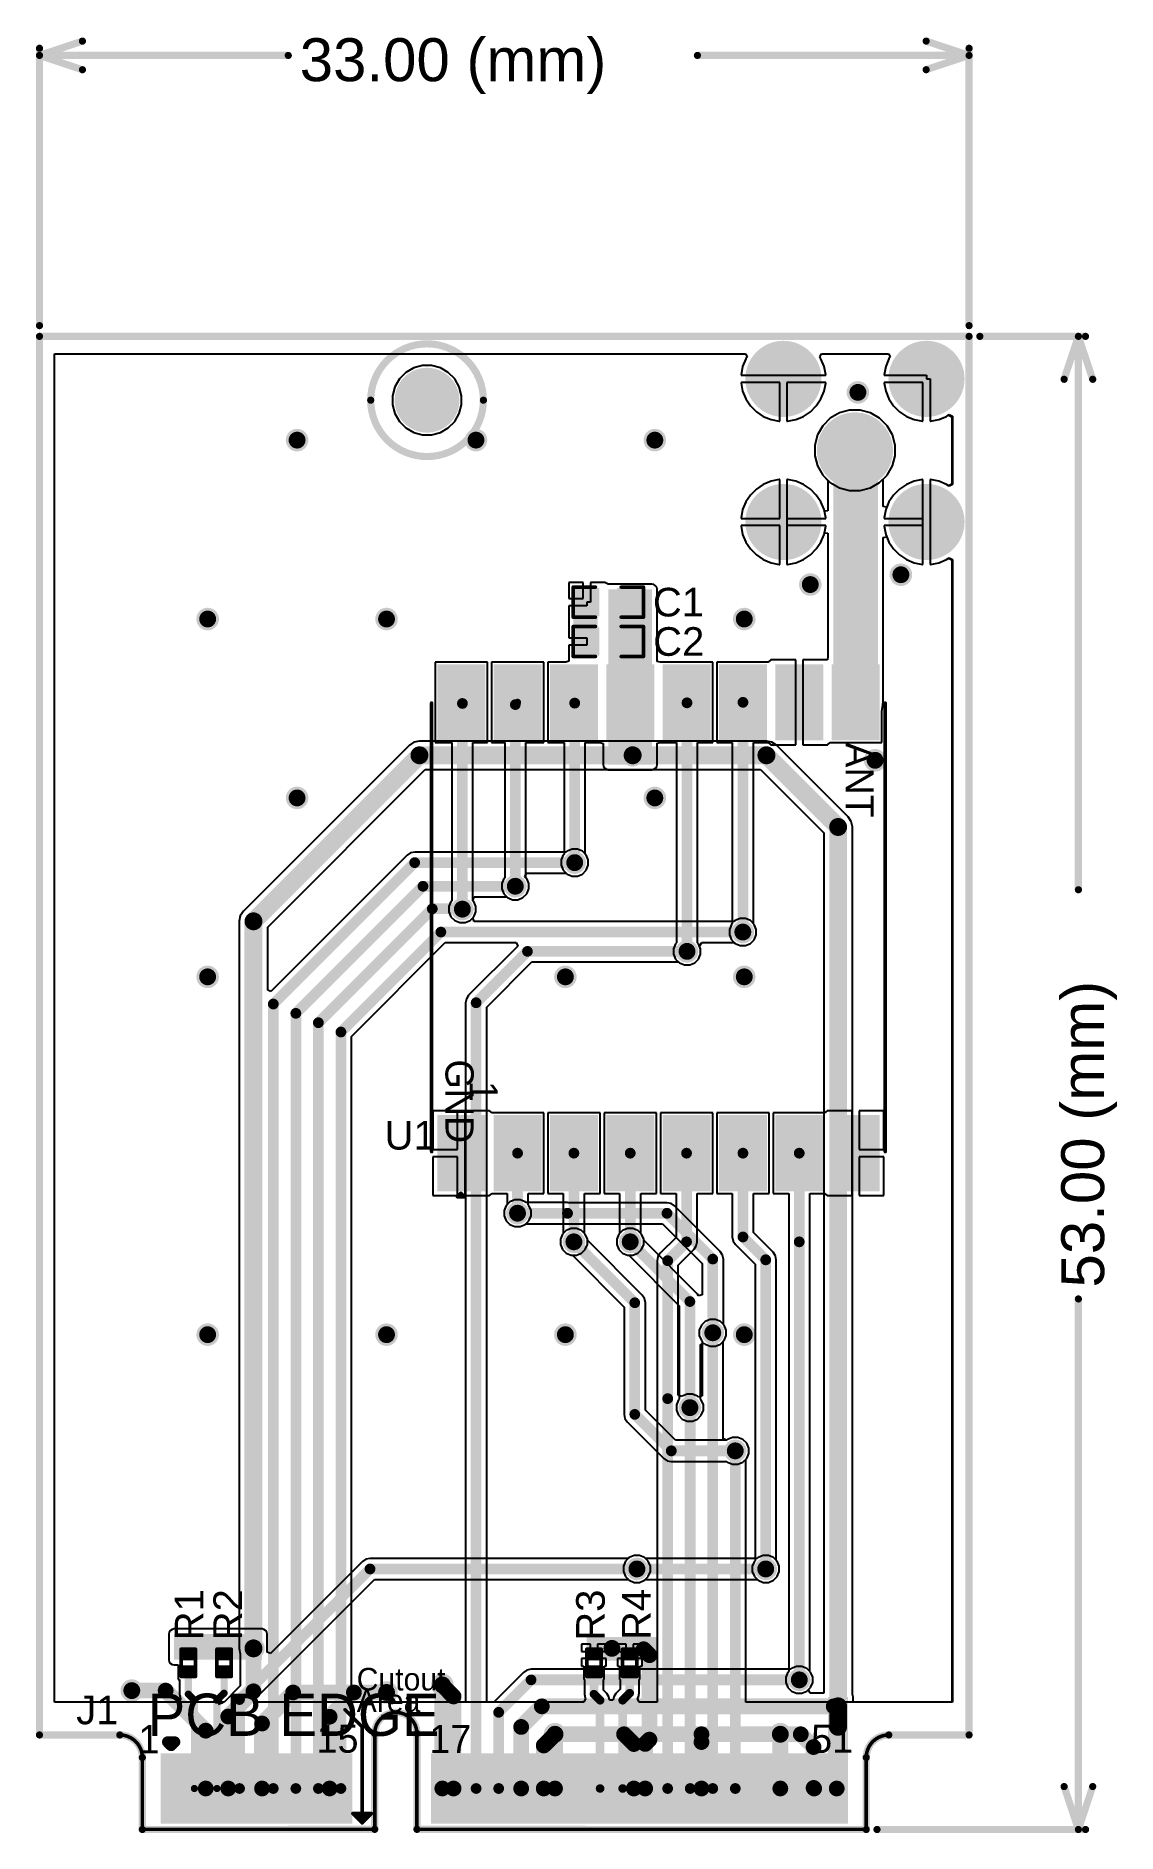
# Model space of a CAD drawing. Header units: millimetres. Extents: x -0.01 to 1.51, y -0.14 to 2.37.
import ezdxf

# ---------------------------------------------------------------- set-up
doc = ezdxf.new("R2010")
doc.units = ezdxf.units.MM
doc.header["$MEASUREMENT"] = 0
for name, color, linetype in [('BottomLayer', 5, 'Continuous'), ('BottomPaste', 16, 'Continuous'), ('BottomSolder', 6, 'Continuous'), ('Mechanical1', 6, 'Continuous'), ('Mechanical2', 216, 'Continuous'), ('MultiLayer', 9, 'Continuous'), ('PadHoleLayer', 156, 'Continuous'), ('TopLayer', 1, 'Continuous'), ('TopOverlay', 2, 'Continuous'), ('TopPaste', 8, 'Continuous'), ('TopSolder', 216, 'Continuous'), ('ViaHoleLayer', 16, 'Continuous')]:
    doc.layers.add(name, color=color, linetype=linetype)
doc.styles.add('Arial', font='', dxfattribs={"height": 0.2})
doc.styles.get('Arial').set_extended_font_data('Arial')

msp = doc.modelspace()

# ---------------------------------------------------------------- texts
at = {"layer": 'Mechanical1', "style": 'Arial'}
msp.add_text('33.00 (mm)', height=0.06, dxfattribs=at).set_placement((0.3637, 2.311))
msp.add_text('53.00 (mm)', height=0.06, rotation=90, dxfattribs=at).set_placement((1.488, 0.6253))
at = {"layer": 'TopOverlay', "style": 'Arial'}
for s, p in [('C1', (0.8573, 1.563)), ('C2', (0.8577, 1.508)), ('U1', (0.4823, 0.818)), ('J1', (0.0513, 0.015))]:
    msp.add_text(s, height=0.04, dxfattribs=at).set_placement(p)
for s, p in [('R1', (0.229, 0.1323)), ('R2', (0.283, 0.1323)), ('R4', (0.854, 0.1327)), ('R3', (0.79, 0.1317))]:
    msp.add_text(s, height=0.04, rotation=90, dxfattribs=at).set_placement(p)

# ---------------------------------------------------------------- blocks, each defined once
blk = doc.blocks.new('SX1276S8S_T_X1_1')
at = {"layer": 'TopLayer'}
for points in [[(-0.2657, 0.2461), (-0.3642, 0.2461), (-0.3642, 0.3051), (-0.2657, 0.3051)], [(0.2657, 0.3051), (0.3642, 0.3051), (0.3642, 0.2461), (0.2657, 0.2461)], [(0.2657, 0.3051), (0.3642, 0.3051), (0.3642, 0.2461), (0.2657, 0.2461)], [(-0.2657, 0.1673), (-0.3642, 0.1673), (-0.3642, 0.2264), (-0.2657, 0.2264)], [(0.2657, 0.2264), (0.3642, 0.2264), (0.3642, 0.1673), (0.2657, 0.1673)], [(-0.2657, 0.0886), (-0.3642, 0.0886), (-0.3642, 0.1476), (-0.2657, 0.1476)], [(0.2657, 0.1476), (0.3642, 0.1476), (0.3642, 0.0886), (0.2657, 0.0886)], [(-0.2657, 0.0098), (-0.3642, 0.0098), (-0.3642, 0.0689), (-0.2657, 0.0689)], [(0.2657, 0.0689), (0.3642, 0.0689), (0.3642, 0.0098), (0.2657, 0.0098)], [(-0.2657, -0.0689), (-0.3642, -0.0689), (-0.3642, -0.0098), (-0.2657, -0.0098)], [(0.2657, -0.0098), (0.3642, -0.0098), (0.3642, -0.0689), (0.2657, -0.0689)], [(-0.2657, -0.1476), (-0.3642, -0.1476), (-0.3642, -0.0886), (-0.2657, -0.0886)], [(0.2657, -0.0886), (0.3642, -0.0886), (0.3642, -0.1476), (0.2657, -0.1476)], [(-0.2657, -0.2264), (-0.3642, -0.2264), (-0.3642, -0.1673), (-0.2657, -0.1673)], [(0.2657, -0.1673), (0.3642, -0.1673), (0.3642, -0.2264), (0.2657, -0.2264)], [(-0.2657, -0.3051), (-0.3642, -0.3051), (-0.3642, -0.2461), (-0.2657, -0.2461)], [(0.2657, -0.2461), (0.3642, -0.2461), (0.3642, -0.3051), (0.2657, -0.3051)]]:
    blk.add_hatch(color=1, dxfattribs=at).paths.add_polyline_path(points)
at = {"layer": 'TopPaste'}
for points in [[(-0.2657, 0.2461), (-0.3642, 0.2461), (-0.3642, 0.3051), (-0.2657, 0.3051)], [(0.2657, 0.3051), (0.3642, 0.3051), (0.3642, 0.2461), (0.2657, 0.2461)], [(0.2657, 0.3051), (0.3642, 0.3051), (0.3642, 0.2461), (0.2657, 0.2461)], [(-0.2657, 0.1673), (-0.3642, 0.1673), (-0.3642, 0.2264), (-0.2657, 0.2264)], [(0.2657, 0.2264), (0.3642, 0.2264), (0.3642, 0.1673), (0.2657, 0.1673)], [(-0.2657, 0.0886), (-0.3642, 0.0886), (-0.3642, 0.1476), (-0.2657, 0.1476)], [(0.2657, 0.1476), (0.3642, 0.1476), (0.3642, 0.0886), (0.2657, 0.0886)], [(-0.2657, 0.0098), (-0.3642, 0.0098), (-0.3642, 0.0689), (-0.2657, 0.0689)], [(0.2657, 0.0689), (0.3642, 0.0689), (0.3642, 0.0098), (0.2657, 0.0098)], [(-0.2657, -0.0689), (-0.3642, -0.0689), (-0.3642, -0.0098), (-0.2657, -0.0098)], [(0.2657, -0.0098), (0.3642, -0.0098), (0.3642, -0.0689), (0.2657, -0.0689)], [(-0.2657, -0.1476), (-0.3642, -0.1476), (-0.3642, -0.0886), (-0.2657, -0.0886)], [(0.2657, -0.0886), (0.3642, -0.0886), (0.3642, -0.1476), (0.2657, -0.1476)], [(-0.2657, -0.2264), (-0.3642, -0.2264), (-0.3642, -0.1673), (-0.2657, -0.1673)], [(0.2657, -0.1673), (0.3642, -0.1673), (0.3642, -0.2264), (0.2657, -0.2264)], [(-0.2657, -0.3051), (-0.3642, -0.3051), (-0.3642, -0.2461), (-0.2657, -0.2461)], [(0.2657, -0.2461), (0.3642, -0.2461), (0.3642, -0.3051), (0.2657, -0.3051)]]:
    blk.add_hatch(color=8, dxfattribs=at).paths.add_polyline_path(points)
at = {"layer": 'TopSolder'}
for points in [[(-0.2617, 0.2421), (-0.3682, 0.2421), (-0.3682, 0.3091), (-0.2617, 0.3091)], [(0.2617, 0.3091), (0.3682, 0.3091), (0.3682, 0.2421), (0.2617, 0.2421)], [(0.2617, 0.3091), (0.3682, 0.3091), (0.3682, 0.2421), (0.2617, 0.2421)], [(-0.2617, 0.1633), (-0.3682, 0.1633), (-0.3682, 0.2304), (-0.2617, 0.2304)], [(0.2617, 0.2304), (0.3682, 0.2304), (0.3682, 0.1633), (0.2617, 0.1633)], [(-0.2617, 0.0846), (-0.3682, 0.0846), (-0.3682, 0.1516), (-0.2617, 0.1516)], [(0.2617, 0.1516), (0.3682, 0.1516), (0.3682, 0.0846), (0.2617, 0.0846)], [(-0.2617, 0.0058), (-0.3682, 0.0058), (-0.3682, 0.0729), (-0.2617, 0.0729)], [(0.2617, 0.0729), (0.3682, 0.0729), (0.3682, 0.0058), (0.2617, 0.0058)], [(-0.2617, -0.0729), (-0.3682, -0.0729), (-0.3682, -0.0058), (-0.2617, -0.0058)], [(0.2617, -0.0058), (0.3682, -0.0058), (0.3682, -0.0729), (0.2617, -0.0729)], [(-0.2617, -0.1516), (-0.3682, -0.1516), (-0.3682, -0.0846), (-0.2617, -0.0846)], [(0.2617, -0.0846), (0.3682, -0.0846), (0.3682, -0.1516), (0.2617, -0.1516)], [(-0.2617, -0.2304), (-0.3682, -0.2304), (-0.3682, -0.1633), (-0.2617, -0.1633)], [(0.2617, -0.1633), (0.3682, -0.1633), (0.3682, -0.2304), (0.2617, -0.2304)], [(-0.2617, -0.3091), (-0.3682, -0.3091), (-0.3682, -0.2421), (-0.2617, -0.2421)], [(0.2617, -0.2421), (0.3682, -0.2421), (0.3682, -0.3091), (0.2617, -0.3091)]]:
    blk.add_hatch(color=216, dxfattribs=at).paths.add_polyline_path(points)
at = {"layer": 'TopOverlay', "const_width": 0.005}
for points in [[(0.313, 0.317), (-0.314, 0.317)], [(0.371, -0.276), (0.376, -0.271)], [(0.376, -0.281), (0.371, -0.276)], [(0.376, -0.281), (0.376, -0.271)], [(0.313, -0.317), (-0.314, -0.317)]]:
    blk.add_lwpolyline(points, dxfattribs=at)
at = {"layer": 'TopOverlay', "const_width": 0.0025}
for points in [[(-0.3152, 0.317, 1), (-0.3127, 0.317, 1)], [(0.3118, 0.317, 1), (0.3142, 0.317, 1)], [(0.3698, -0.276, 1), (0.3723, -0.276, 1)], [(0.3698, -0.276, 1), (0.3723, -0.276, 1)], [(0.3748, -0.271, 1), (0.3772, -0.271, 1)], [(0.3748, -0.271, 1), (0.3772, -0.271, 1)], [(0.3748, -0.281, 1), (0.3772, -0.281, 1)], [(0.3748, -0.281, 1), (0.3772, -0.281, 1)], [(-0.3152, -0.317, 1), (-0.3127, -0.317, 1)], [(0.3118, -0.317, 1), (0.3142, -0.317, 1)]]:
    blk.add_lwpolyline(points, format="xyb", close=True, dxfattribs=at)
at = {"layer": 'TopOverlay'}
for s, height, p in [('ANT', 0.03937, (-0.2591, 0.2615)), ('1', 0.0394, (0.214, -0.264)), ('GND', 0.03937, (0.184, -0.2976))]:
    blk.add_text(s, height=height, dxfattribs=at).set_placement(p)
blk = doc.blocks.new('R___0201_2')
at = {"layer": 'TopLayer'}
for points in [[(-0.0161, 0.0073), (-0.0055, 0.0073), (-0.0055, -0.0073), (-0.0161, -0.0073)], [(0.0055, 0.0073), (0.0161, 0.0073), (0.0161, -0.0073), (0.0055, -0.0073)]]:
    blk.add_hatch(color=1, dxfattribs=at).paths.add_polyline_path(points)
at = {"layer": 'TopPaste'}
for points in [[(-0.0161, 0.0073), (-0.0055, 0.0073), (-0.0055, -0.0073), (-0.0161, -0.0073)], [(0.0055, 0.0073), (0.0161, 0.0073), (0.0161, -0.0073), (0.0055, -0.0073)]]:
    blk.add_hatch(color=8, dxfattribs=at).paths.add_polyline_path(points)
at = {"layer": 'TopSolder'}
for points in [[(-0.0183, 0.0094), (-0.0033, 0.0094), (-0.0033, -0.0094), (-0.0183, -0.0094)], [(0.0033, 0.0094), (0.0183, 0.0094), (0.0183, -0.0094), (0.0033, -0.0094)]]:
    blk.add_hatch(color=216, dxfattribs=at).paths.add_polyline_path(points)
at = {"layer": 'TopOverlay', "const_width": 0.005}
for points in [[(-0.019, -0.01), (-0.019, 0.01)], [(0.019, 0.01), (-0.019, 0.01)], [(0.019, -0.01), (0.019, 0.01)], [(0.019, -0.01), (-0.019, -0.01)]]:
    blk.add_lwpolyline(points, dxfattribs=at)
at = {"layer": 'TopOverlay', "const_width": 0.0025}
for points in [[(-0.0203, 0.01, 1), (-0.0177, 0.01, 1)], [(-0.0203, 0.01, 1), (-0.0177, 0.01, 1)], [(0.0177, 0.01, 1), (0.0203, 0.01, 1)], [(0.0177, 0.01, 1), (0.0203, 0.01, 1)], [(-0.0203, -0.01, 1), (-0.0177, -0.01, 1)], [(-0.0203, -0.01, 1), (-0.0177, -0.01, 1)], [(0.0177, -0.01, 1), (0.0203, -0.01, 1)], [(0.0177, -0.01, 1), (0.0203, -0.01, 1)]]:
    blk.add_lwpolyline(points, format="xyb", close=True, dxfattribs=at)
blk = doc.blocks.new('R___0201_3')
at = {"layer": 'TopLayer'}
for points in [[(-0.0161, 0.0073), (-0.0055, 0.0073), (-0.0055, -0.0073), (-0.0161, -0.0073)], [(0.0055, 0.0073), (0.0161, 0.0073), (0.0161, -0.0073), (0.0055, -0.0073)]]:
    blk.add_hatch(color=1, dxfattribs=at).paths.add_polyline_path(points)
at = {"layer": 'TopPaste'}
for points in [[(-0.0161, 0.0073), (-0.0055, 0.0073), (-0.0055, -0.0073), (-0.0161, -0.0073)], [(0.0055, 0.0073), (0.0161, 0.0073), (0.0161, -0.0073), (0.0055, -0.0073)]]:
    blk.add_hatch(color=8, dxfattribs=at).paths.add_polyline_path(points)
at = {"layer": 'TopSolder'}
for points in [[(-0.0183, 0.0094), (-0.0033, 0.0094), (-0.0033, -0.0094), (-0.0183, -0.0094)], [(0.0033, 0.0094), (0.0183, 0.0094), (0.0183, -0.0094), (0.0033, -0.0094)]]:
    blk.add_hatch(color=216, dxfattribs=at).paths.add_polyline_path(points)
at = {"layer": 'TopOverlay', "const_width": 0.005}
for points in [[(-0.019, -0.01), (-0.019, 0.01)], [(0.019, 0.01), (-0.019, 0.01)], [(0.019, -0.01), (0.019, 0.01)], [(0.019, -0.01), (-0.019, -0.01)]]:
    blk.add_lwpolyline(points, dxfattribs=at)
at = {"layer": 'TopOverlay', "const_width": 0.0025}
for points in [[(-0.0203, 0.01, 1), (-0.0177, 0.01, 1)], [(-0.0203, 0.01, 1), (-0.0177, 0.01, 1)], [(0.0177, 0.01, 1), (0.0203, 0.01, 1)], [(0.0177, 0.01, 1), (0.0203, 0.01, 1)], [(-0.0203, -0.01, 1), (-0.0177, -0.01, 1)], [(-0.0203, -0.01, 1), (-0.0177, -0.01, 1)], [(0.0177, -0.01, 1), (0.0203, -0.01, 1)], [(0.0177, -0.01, 1), (0.0203, -0.01, 1)]]:
    blk.add_lwpolyline(points, format="xyb", close=True, dxfattribs=at)
blk = doc.blocks.new('R___0201_4')
at = {"layer": 'TopLayer'}
for points in [[(-0.0161, 0.0073), (-0.0055, 0.0073), (-0.0055, -0.0073), (-0.0161, -0.0073)], [(0.0055, 0.0073), (0.0161, 0.0073), (0.0161, -0.0073), (0.0055, -0.0073)]]:
    blk.add_hatch(color=1, dxfattribs=at).paths.add_polyline_path(points)
at = {"layer": 'TopPaste'}
for points in [[(-0.0161, 0.0073), (-0.0055, 0.0073), (-0.0055, -0.0073), (-0.0161, -0.0073)], [(0.0055, 0.0073), (0.0161, 0.0073), (0.0161, -0.0073), (0.0055, -0.0073)]]:
    blk.add_hatch(color=8, dxfattribs=at).paths.add_polyline_path(points)
at = {"layer": 'TopSolder'}
for points in [[(-0.0183, 0.0094), (-0.0033, 0.0094), (-0.0033, -0.0094), (-0.0183, -0.0094)], [(0.0033, 0.0094), (0.0183, 0.0094), (0.0183, -0.0094), (0.0033, -0.0094)]]:
    blk.add_hatch(color=216, dxfattribs=at).paths.add_polyline_path(points)
at = {"layer": 'TopOverlay', "const_width": 0.005}
for points in [[(-0.019, -0.01), (-0.019, 0.01)], [(0.019, 0.01), (-0.019, 0.01)], [(0.019, -0.01), (0.019, 0.01)], [(0.019, -0.01), (-0.019, -0.01)]]:
    blk.add_lwpolyline(points, dxfattribs=at)
at = {"layer": 'TopOverlay', "const_width": 0.0025}
for points in [[(-0.0203, 0.01, 1), (-0.0177, 0.01, 1)], [(-0.0203, 0.01, 1), (-0.0177, 0.01, 1)], [(0.0177, 0.01, 1), (0.0203, 0.01, 1)], [(0.0177, 0.01, 1), (0.0203, 0.01, 1)], [(-0.0203, -0.01, 1), (-0.0177, -0.01, 1)], [(-0.0203, -0.01, 1), (-0.0177, -0.01, 1)], [(0.0177, -0.01, 1), (0.0203, -0.01, 1)], [(0.0177, -0.01, 1), (0.0203, -0.01, 1)]]:
    blk.add_lwpolyline(points, format="xyb", close=True, dxfattribs=at)
blk = doc.blocks.new('R___0201_5')
at = {"layer": 'TopLayer'}
for points in [[(-0.0161, 0.0073), (-0.0055, 0.0073), (-0.0055, -0.0073), (-0.0161, -0.0073)], [(0.0055, 0.0073), (0.0161, 0.0073), (0.0161, -0.0073), (0.0055, -0.0073)]]:
    blk.add_hatch(color=1, dxfattribs=at).paths.add_polyline_path(points)
at = {"layer": 'TopPaste'}
for points in [[(-0.0161, 0.0073), (-0.0055, 0.0073), (-0.0055, -0.0073), (-0.0161, -0.0073)], [(0.0055, 0.0073), (0.0161, 0.0073), (0.0161, -0.0073), (0.0055, -0.0073)]]:
    blk.add_hatch(color=8, dxfattribs=at).paths.add_polyline_path(points)
at = {"layer": 'TopSolder'}
for points in [[(-0.0183, 0.0094), (-0.0033, 0.0094), (-0.0033, -0.0094), (-0.0183, -0.0094)], [(0.0033, 0.0094), (0.0183, 0.0094), (0.0183, -0.0094), (0.0033, -0.0094)]]:
    blk.add_hatch(color=216, dxfattribs=at).paths.add_polyline_path(points)
at = {"layer": 'TopOverlay', "const_width": 0.005}
for points in [[(-0.019, -0.01), (-0.019, 0.01)], [(0.019, 0.01), (-0.019, 0.01)], [(0.019, -0.01), (0.019, 0.01)], [(0.019, -0.01), (-0.019, -0.01)]]:
    blk.add_lwpolyline(points, dxfattribs=at)
at = {"layer": 'TopOverlay', "const_width": 0.0025}
for points in [[(-0.0203, 0.01, 1), (-0.0177, 0.01, 1)], [(-0.0203, 0.01, 1), (-0.0177, 0.01, 1)], [(0.0177, 0.01, 1), (0.0203, 0.01, 1)], [(0.0177, 0.01, 1), (0.0203, 0.01, 1)], [(-0.0203, -0.01, 1), (-0.0177, -0.01, 1)], [(-0.0203, -0.01, 1), (-0.0177, -0.01, 1)], [(0.0177, -0.01, 1), (0.0203, -0.01, 1)], [(0.0177, -0.01, 1), (0.0203, -0.01, 1)]]:
    blk.add_lwpolyline(points, format="xyb", close=True, dxfattribs=at)
blk = doc.blocks.new('HJ_SMA508__B_6')
at = {"layer": 'BottomLayer'}
h = blk.add_hatch(color=5, dxfattribs=at)
edge = h.paths.add_edge_path()
edge.add_arc((-0.1, 0.1), 0.0492, 0, 360)
h = blk.add_hatch(color=5, dxfattribs=at)
edge = h.paths.add_edge_path()
edge.add_arc((0.1, 0.1), 0.0492, 0, 360)
h = blk.add_hatch(color=5, dxfattribs=at)
edge = h.paths.add_edge_path()
edge.add_arc((0, 0), 0.0492, 0, 360)
h = blk.add_hatch(color=5, dxfattribs=at)
edge = h.paths.add_edge_path()
edge.add_arc((-0.1, -0.1), 0.0492, 0, 360)
h = blk.add_hatch(color=5, dxfattribs=at)
edge = h.paths.add_edge_path()
edge.add_arc((0.1, -0.1), 0.0492, 0, 360)
at = {"layer": 'BottomSolder'}
h = blk.add_hatch(color=6, dxfattribs=at)
edge = h.paths.add_edge_path()
edge.add_arc((-0.1, 0.1), 0.0532, 0, 360)
h = blk.add_hatch(color=6, dxfattribs=at)
edge = h.paths.add_edge_path()
edge.add_arc((0.1, 0.1), 0.0532, 0, 360)
h = blk.add_hatch(color=6, dxfattribs=at)
edge = h.paths.add_edge_path()
edge.add_arc((0, 0), 0.0532, 0, 360)
h = blk.add_hatch(color=6, dxfattribs=at)
edge = h.paths.add_edge_path()
edge.add_arc((-0.1, -0.1), 0.0532, 0, 360)
h = blk.add_hatch(color=6, dxfattribs=at)
edge = h.paths.add_edge_path()
edge.add_arc((0.1, -0.1), 0.0532, 0, 360)
at = {"layer": 'MultiLayer'}
h = blk.add_hatch(color=9, dxfattribs=at)
edge = h.paths.add_edge_path()
edge.add_arc((-0.1, 0.1), 0.0492, 0, 360)
h = blk.add_hatch(color=9, dxfattribs=at)
edge = h.paths.add_edge_path()
edge.add_arc((0.1, 0.1), 0.0492, 0, 360)
h = blk.add_hatch(color=9, dxfattribs=at)
edge = h.paths.add_edge_path()
edge.add_arc((0, 0), 0.0492, 0, 360)
h = blk.add_hatch(color=9, dxfattribs=at)
edge = h.paths.add_edge_path()
edge.add_arc((-0.1, -0.1), 0.0492, 0, 360)
h = blk.add_hatch(color=9, dxfattribs=at)
edge = h.paths.add_edge_path()
edge.add_arc((0.1, -0.1), 0.0492, 0, 360)
at = {"layer": 'PadHoleLayer'}
h = blk.add_hatch(color=156, dxfattribs=at)
edge = h.paths.add_edge_path()
edge.add_arc((-0.1, 0.1), 0.0295, 0, 360)
h = blk.add_hatch(color=156, dxfattribs=at)
edge = h.paths.add_edge_path()
edge.add_arc((0.1, 0.1), 0.0295, 0, 360)
h = blk.add_hatch(color=156, dxfattribs=at)
edge = h.paths.add_edge_path()
edge.add_arc((0, 0), 0.0276, 0, 360)
h = blk.add_hatch(color=156, dxfattribs=at)
edge = h.paths.add_edge_path()
edge.add_arc((-0.1, -0.1), 0.0295, 0, 360)
h = blk.add_hatch(color=156, dxfattribs=at)
edge = h.paths.add_edge_path()
edge.add_arc((0.1, -0.1), 0.0295, 0, 360)
at = {"layer": 'TopLayer'}
h = blk.add_hatch(color=1, dxfattribs=at)
edge = h.paths.add_edge_path()
edge.add_arc((-0.1, 0.1), 0.0492, 0, 360)
h = blk.add_hatch(color=1, dxfattribs=at)
edge = h.paths.add_edge_path()
edge.add_arc((0.1, 0.1), 0.0492, 0, 360)
h = blk.add_hatch(color=1, dxfattribs=at)
edge = h.paths.add_edge_path()
edge.add_arc((0, 0), 0.0492, 0, 360)
h = blk.add_hatch(color=1, dxfattribs=at)
edge = h.paths.add_edge_path()
edge.add_arc((-0.1, -0.1), 0.0492, 0, 360)
h = blk.add_hatch(color=1, dxfattribs=at)
edge = h.paths.add_edge_path()
edge.add_arc((0.1, -0.1), 0.0492, 0, 360)
at = {"layer": 'TopSolder'}
h = blk.add_hatch(color=216, dxfattribs=at)
edge = h.paths.add_edge_path()
edge.add_arc((-0.1, 0.1), 0.0532, 0, 360)
h = blk.add_hatch(color=216, dxfattribs=at)
edge = h.paths.add_edge_path()
edge.add_arc((0.1, 0.1), 0.0532, 0, 360)
h = blk.add_hatch(color=216, dxfattribs=at)
edge = h.paths.add_edge_path()
edge.add_arc((0, 0), 0.0532, 0, 360)
h = blk.add_hatch(color=216, dxfattribs=at)
edge = h.paths.add_edge_path()
edge.add_arc((-0.1, -0.1), 0.0532, 0, 360)
h = blk.add_hatch(color=216, dxfattribs=at)
edge = h.paths.add_edge_path()
edge.add_arc((0.1, -0.1), 0.0532, 0, 360)
blk = doc.blocks.new('M____PCIE_P___7')
at = {"layer": 'BottomLayer'}
for points in [[(0.0276, -0.0453), (0.0039, -0.0453), (0.0039, 0.0453), (0.0276, 0.0453)], [(0.0591, -0.0453), (0.0354, -0.0453), (0.0354, 0.0453), (0.0591, 0.0453)], [(0.0906, -0.0453), (0.0669, -0.0453), (0.0669, 0.0453), (0.0906, 0.0453)], [(0.122, -0.0453), (0.0984, -0.0453), (0.0984, 0.0453), (0.122, 0.0453)], [(0.1535, -0.0453), (0.1299, -0.0453), (0.1299, 0.0453), (0.1535, 0.0453)], [(0.185, -0.0453), (0.1614, -0.0453), (0.1614, 0.0453), (0.185, 0.0453)], [(0.2165, -0.0453), (0.1929, -0.0453), (0.1929, 0.0453), (0.2165, 0.0453)], [(0.2244, 0.0453), (0.248, 0.0453), (0.248, -0.0453), (0.2244, -0.0453)], [(0.3819, 0.0453), (0.4055, 0.0453), (0.4055, -0.0453), (0.3819, -0.0453)], [(0.4134, 0.0453), (0.437, 0.0453), (0.437, -0.0453), (0.4134, -0.0453)], [(0.4449, 0.0453), (0.4685, 0.0453), (0.4685, -0.0453), (0.4449, -0.0453)], [(0.4764, 0.0453), (0.5, 0.0453), (0.5, -0.0453), (0.4764, -0.0453)], [(0.5079, 0.0453), (0.5315, 0.0453), (0.5315, -0.0453), (0.5079, -0.0453)], [(0.5394, 0.0453), (0.563, 0.0453), (0.563, -0.0453), (0.5394, -0.0453)], [(0.5709, 0.0453), (0.5945, 0.0453), (0.5945, -0.0453), (0.5709, -0.0453)], [(0.6024, 0.0453), (0.626, 0.0453), (0.626, -0.0453), (0.6024, -0.0453)], [(0.6339, 0.0453), (0.6575, 0.0453), (0.6575, -0.0453), (0.6339, -0.0453)], [(0.6654, 0.0453), (0.689, 0.0453), (0.689, -0.0453), (0.6654, -0.0453)], [(0.6969, 0.0453), (0.7205, 0.0453), (0.7205, -0.0453), (0.6969, -0.0453)], [(0.7283, 0.0453), (0.752, 0.0453), (0.752, -0.0453), (0.7283, -0.0453)], [(0.7598, 0.0453), (0.7835, 0.0453), (0.7835, -0.0453), (0.7598, -0.0453)], [(0.7913, 0.0453), (0.815, 0.0453), (0.815, -0.0453), (0.7913, -0.0453)], [(0.8228, 0.0453), (0.8465, 0.0453), (0.8465, -0.0453), (0.8228, -0.0453)], [(0.8543, 0.0453), (0.878, 0.0453), (0.878, -0.0453), (0.8543, -0.0453)], [(0.8858, 0.0453), (0.9094, 0.0453), (0.9094, -0.0453), (0.8858, -0.0453)], [(0.9173, 0.0453), (0.9409, 0.0453), (0.9409, -0.0453), (0.9173, -0.0453)]]:
    blk.add_hatch(color=5, dxfattribs=at).paths.add_polyline_path(points)
at = {"layer": 'BottomPaste'}
for points in [[(0.0276, -0.0453), (0.0039, -0.0453), (0.0039, 0.0453), (0.0276, 0.0453)], [(0.0591, -0.0453), (0.0354, -0.0453), (0.0354, 0.0453), (0.0591, 0.0453)], [(0.0906, -0.0453), (0.0669, -0.0453), (0.0669, 0.0453), (0.0906, 0.0453)], [(0.122, -0.0453), (0.0984, -0.0453), (0.0984, 0.0453), (0.122, 0.0453)], [(0.1535, -0.0453), (0.1299, -0.0453), (0.1299, 0.0453), (0.1535, 0.0453)], [(0.185, -0.0453), (0.1614, -0.0453), (0.1614, 0.0453), (0.185, 0.0453)], [(0.2165, -0.0453), (0.1929, -0.0453), (0.1929, 0.0453), (0.2165, 0.0453)], [(0.2244, 0.0453), (0.248, 0.0453), (0.248, -0.0453), (0.2244, -0.0453)], [(0.3819, 0.0453), (0.4055, 0.0453), (0.4055, -0.0453), (0.3819, -0.0453)], [(0.4134, 0.0453), (0.437, 0.0453), (0.437, -0.0453), (0.4134, -0.0453)], [(0.4449, 0.0453), (0.4685, 0.0453), (0.4685, -0.0453), (0.4449, -0.0453)], [(0.4764, 0.0453), (0.5, 0.0453), (0.5, -0.0453), (0.4764, -0.0453)], [(0.5079, 0.0453), (0.5315, 0.0453), (0.5315, -0.0453), (0.5079, -0.0453)], [(0.5394, 0.0453), (0.563, 0.0453), (0.563, -0.0453), (0.5394, -0.0453)], [(0.5709, 0.0453), (0.5945, 0.0453), (0.5945, -0.0453), (0.5709, -0.0453)], [(0.6024, 0.0453), (0.626, 0.0453), (0.626, -0.0453), (0.6024, -0.0453)], [(0.6339, 0.0453), (0.6575, 0.0453), (0.6575, -0.0453), (0.6339, -0.0453)], [(0.6654, 0.0453), (0.689, 0.0453), (0.689, -0.0453), (0.6654, -0.0453)], [(0.6969, 0.0453), (0.7205, 0.0453), (0.7205, -0.0453), (0.6969, -0.0453)], [(0.7283, 0.0453), (0.752, 0.0453), (0.752, -0.0453), (0.7283, -0.0453)], [(0.7598, 0.0453), (0.7835, 0.0453), (0.7835, -0.0453), (0.7598, -0.0453)], [(0.7913, 0.0453), (0.815, 0.0453), (0.815, -0.0453), (0.7913, -0.0453)], [(0.8228, 0.0453), (0.8465, 0.0453), (0.8465, -0.0453), (0.8228, -0.0453)], [(0.8543, 0.0453), (0.878, 0.0453), (0.878, -0.0453), (0.8543, -0.0453)], [(0.8858, 0.0453), (0.9094, 0.0453), (0.9094, -0.0453), (0.8858, -0.0453)], [(0.9173, 0.0453), (0.9409, 0.0453), (0.9409, -0.0453), (0.9173, -0.0453)]]:
    blk.add_hatch(color=16, dxfattribs=at).paths.add_polyline_path(points)
at = {"layer": 'BottomSolder'}
for points in [[(0.0316, -0.0493), (-0.0001, -0.0493), (-0.0001, 0.0493), (0.0316, 0.0493)], [(0.0631, -0.0493), (0.0314, -0.0493), (0.0314, 0.0493), (0.0631, 0.0493)], [(0.0946, -0.0493), (0.0629, -0.0493), (0.0629, 0.0493), (0.0946, 0.0493)], [(0.126, -0.0493), (0.0944, -0.0493), (0.0944, 0.0493), (0.126, 0.0493)], [(0.1575, -0.0493), (0.1259, -0.0493), (0.1259, 0.0493), (0.1575, 0.0493)], [(0.189, -0.0493), (0.1574, -0.0493), (0.1574, 0.0493), (0.189, 0.0493)], [(0.2205, -0.0493), (0.1889, -0.0493), (0.1889, 0.0493), (0.2205, 0.0493)], [(0.2204, 0.0493), (0.252, 0.0493), (0.252, -0.0493), (0.2204, -0.0493)], [(0.3779, 0.0493), (0.4095, 0.0493), (0.4095, -0.0493), (0.3779, -0.0493)], [(0.4094, 0.0493), (0.441, 0.0493), (0.441, -0.0493), (0.4094, -0.0493)], [(0.4409, 0.0493), (0.4725, 0.0493), (0.4725, -0.0493), (0.4409, -0.0493)], [(0.4724, 0.0493), (0.504, 0.0493), (0.504, -0.0493), (0.4724, -0.0493)], [(0.5039, 0.0493), (0.5355, 0.0493), (0.5355, -0.0493), (0.5039, -0.0493)], [(0.5354, 0.0493), (0.567, 0.0493), (0.567, -0.0493), (0.5354, -0.0493)], [(0.5669, 0.0493), (0.5985, 0.0493), (0.5985, -0.0493), (0.5669, -0.0493)], [(0.5984, 0.0493), (0.63, 0.0493), (0.63, -0.0493), (0.5984, -0.0493)], [(0.6299, 0.0493), (0.6615, 0.0493), (0.6615, -0.0493), (0.6299, -0.0493)], [(0.6614, 0.0493), (0.693, 0.0493), (0.693, -0.0493), (0.6614, -0.0493)], [(0.6929, 0.0493), (0.7245, 0.0493), (0.7245, -0.0493), (0.6929, -0.0493)], [(0.7243, 0.0493), (0.756, 0.0493), (0.756, -0.0493), (0.7243, -0.0493)], [(0.7558, 0.0493), (0.7875, 0.0493), (0.7875, -0.0493), (0.7558, -0.0493)], [(0.7873, 0.0493), (0.819, 0.0493), (0.819, -0.0493), (0.7873, -0.0493)], [(0.8188, 0.0493), (0.8505, 0.0493), (0.8505, -0.0493), (0.8188, -0.0493)], [(0.8503, 0.0493), (0.882, 0.0493), (0.882, -0.0493), (0.8503, -0.0493)], [(0.8818, 0.0493), (0.9134, 0.0493), (0.9134, -0.0493), (0.8818, -0.0493)], [(0.9133, 0.0493), (0.9449, 0.0493), (0.9449, -0.0493), (0.9133, -0.0493)]]:
    blk.add_hatch(color=6, dxfattribs=at).paths.add_polyline_path(points)
at = {"layer": 'TopLayer'}
for points in [[(-0.0118, 0.0453), (0.0118, 0.0453), (0.0118, -0.0453), (-0.0118, -0.0453)], [(0.0197, 0.0453), (0.0433, 0.0453), (0.0433, -0.0453), (0.0197, -0.0453)], [(0.0512, 0.0453), (0.0748, 0.0453), (0.0748, -0.0453), (0.0512, -0.0453)], [(0.0827, 0.0453), (0.1063, 0.0453), (0.1063, -0.0453), (0.0827, -0.0453)], [(0.1142, 0.0453), (0.1378, 0.0453), (0.1378, -0.0453), (0.1142, -0.0453)], [(0.1457, 0.0453), (0.1693, 0.0453), (0.1693, -0.0453), (0.1457, -0.0453)], [(0.1772, 0.0453), (0.2008, 0.0453), (0.2008, -0.0453), (0.1772, -0.0453)], [(0.2087, 0.0453), (0.2323, 0.0453), (0.2323, -0.0453), (0.2087, -0.0453)], [(0.3661, 0.0453), (0.3898, 0.0453), (0.3898, -0.0453), (0.3661, -0.0453)], [(0.3976, 0.0453), (0.4213, 0.0453), (0.4213, -0.0453), (0.3976, -0.0453)], [(0.4291, 0.0453), (0.4528, 0.0453), (0.4528, -0.0453), (0.4291, -0.0453)], [(0.4606, 0.0453), (0.4843, 0.0453), (0.4843, -0.0453), (0.4606, -0.0453)], [(0.4921, 0.0453), (0.5157, 0.0453), (0.5157, -0.0453), (0.4921, -0.0453)], [(0.5236, 0.0453), (0.5472, 0.0453), (0.5472, -0.0453), (0.5236, -0.0453)], [(0.5551, 0.0453), (0.5787, 0.0453), (0.5787, -0.0453), (0.5551, -0.0453)], [(0.5866, 0.0453), (0.6102, 0.0453), (0.6102, -0.0453), (0.5866, -0.0453)], [(0.6181, 0.0453), (0.6417, 0.0453), (0.6417, -0.0453), (0.6181, -0.0453)], [(0.6496, 0.0453), (0.6732, 0.0453), (0.6732, -0.0453), (0.6496, -0.0453)], [(0.7047, -0.0453), (0.6811, -0.0453), (0.6811, 0.0453), (0.7047, 0.0453)], [(0.7362, -0.0453), (0.7126, -0.0453), (0.7126, 0.0453), (0.7362, 0.0453)], [(0.7677, -0.0453), (0.7441, -0.0453), (0.7441, 0.0453), (0.7677, 0.0453)], [(0.7992, -0.0453), (0.7756, -0.0453), (0.7756, 0.0453), (0.7992, 0.0453)], [(0.8307, -0.0453), (0.8071, -0.0453), (0.8071, 0.0453), (0.8307, 0.0453)], [(0.8622, -0.0453), (0.8386, -0.0453), (0.8386, 0.0453), (0.8622, 0.0453)], [(0.8937, -0.0453), (0.8701, -0.0453), (0.8701, 0.0453), (0.8937, 0.0453)], [(0.9252, -0.0453), (0.9016, -0.0453), (0.9016, 0.0453), (0.9252, 0.0453)]]:
    blk.add_hatch(color=1, dxfattribs=at).paths.add_polyline_path(points)
at = {"layer": 'TopOverlay'}
for points in [[(0.2587, -0.0428), (0.2642, -0.0428), (0.2642, -0.0364), (0.2587, -0.0364)], [(0.2677, -0.042), (0.2745, -0.042), (0.2745, -0.0362), (0.2677, -0.0362)]]:
    blk.add_hatch(color=2, dxfattribs=at).paths.add_polyline_path(points)
at = {"layer": 'TopPaste'}
for points in [[(-0.0118, 0.0453), (0.0118, 0.0453), (0.0118, -0.0453), (-0.0118, -0.0453)], [(0.0197, 0.0453), (0.0433, 0.0453), (0.0433, -0.0453), (0.0197, -0.0453)], [(0.0512, 0.0453), (0.0748, 0.0453), (0.0748, -0.0453), (0.0512, -0.0453)], [(0.0827, 0.0453), (0.1063, 0.0453), (0.1063, -0.0453), (0.0827, -0.0453)], [(0.1142, 0.0453), (0.1378, 0.0453), (0.1378, -0.0453), (0.1142, -0.0453)], [(0.1457, 0.0453), (0.1693, 0.0453), (0.1693, -0.0453), (0.1457, -0.0453)], [(0.1772, 0.0453), (0.2008, 0.0453), (0.2008, -0.0453), (0.1772, -0.0453)], [(0.2087, 0.0453), (0.2323, 0.0453), (0.2323, -0.0453), (0.2087, -0.0453)], [(0.3661, 0.0453), (0.3898, 0.0453), (0.3898, -0.0453), (0.3661, -0.0453)], [(0.3976, 0.0453), (0.4213, 0.0453), (0.4213, -0.0453), (0.3976, -0.0453)], [(0.4291, 0.0453), (0.4528, 0.0453), (0.4528, -0.0453), (0.4291, -0.0453)], [(0.4606, 0.0453), (0.4843, 0.0453), (0.4843, -0.0453), (0.4606, -0.0453)], [(0.4921, 0.0453), (0.5157, 0.0453), (0.5157, -0.0453), (0.4921, -0.0453)], [(0.5236, 0.0453), (0.5472, 0.0453), (0.5472, -0.0453), (0.5236, -0.0453)], [(0.5551, 0.0453), (0.5787, 0.0453), (0.5787, -0.0453), (0.5551, -0.0453)], [(0.5866, 0.0453), (0.6102, 0.0453), (0.6102, -0.0453), (0.5866, -0.0453)], [(0.6181, 0.0453), (0.6417, 0.0453), (0.6417, -0.0453), (0.6181, -0.0453)], [(0.6496, 0.0453), (0.6732, 0.0453), (0.6732, -0.0453), (0.6496, -0.0453)], [(0.7047, -0.0453), (0.6811, -0.0453), (0.6811, 0.0453), (0.7047, 0.0453)], [(0.7362, -0.0453), (0.7126, -0.0453), (0.7126, 0.0453), (0.7362, 0.0453)], [(0.7677, -0.0453), (0.7441, -0.0453), (0.7441, 0.0453), (0.7677, 0.0453)], [(0.7992, -0.0453), (0.7756, -0.0453), (0.7756, 0.0453), (0.7992, 0.0453)], [(0.8307, -0.0453), (0.8071, -0.0453), (0.8071, 0.0453), (0.8307, 0.0453)], [(0.8622, -0.0453), (0.8386, -0.0453), (0.8386, 0.0453), (0.8622, 0.0453)], [(0.8937, -0.0453), (0.8701, -0.0453), (0.8701, 0.0453), (0.8937, 0.0453)], [(0.9252, -0.0453), (0.9016, -0.0453), (0.9016, 0.0453), (0.9252, 0.0453)]]:
    blk.add_hatch(color=8, dxfattribs=at).paths.add_polyline_path(points)
at = {"layer": 'TopSolder'}
for points in [[(-0.0158, 0.0493), (0.0158, 0.0493), (0.0158, -0.0493), (-0.0158, -0.0493)], [(0.0157, 0.0493), (0.0473, 0.0493), (0.0473, -0.0493), (0.0157, -0.0493)], [(0.0472, 0.0493), (0.0788, 0.0493), (0.0788, -0.0493), (0.0472, -0.0493)], [(0.0787, 0.0493), (0.1103, 0.0493), (0.1103, -0.0493), (0.0787, -0.0493)], [(0.1102, 0.0493), (0.1418, 0.0493), (0.1418, -0.0493), (0.1102, -0.0493)], [(0.1417, 0.0493), (0.1733, 0.0493), (0.1733, -0.0493), (0.1417, -0.0493)], [(0.1732, 0.0493), (0.2048, 0.0493), (0.2048, -0.0493), (0.1732, -0.0493)], [(0.2047, 0.0493), (0.2363, 0.0493), (0.2363, -0.0493), (0.2047, -0.0493)], [(0.3621, 0.0493), (0.3938, 0.0493), (0.3938, -0.0493), (0.3621, -0.0493)], [(0.3936, 0.0493), (0.4253, 0.0493), (0.4253, -0.0493), (0.3936, -0.0493)], [(0.4251, 0.0493), (0.4568, 0.0493), (0.4568, -0.0493), (0.4251, -0.0493)], [(0.4566, 0.0493), (0.4883, 0.0493), (0.4883, -0.0493), (0.4566, -0.0493)], [(0.4881, 0.0493), (0.5197, 0.0493), (0.5197, -0.0493), (0.4881, -0.0493)], [(0.5196, 0.0493), (0.5512, 0.0493), (0.5512, -0.0493), (0.5196, -0.0493)], [(0.5511, 0.0493), (0.5827, 0.0493), (0.5827, -0.0493), (0.5511, -0.0493)], [(0.5826, 0.0493), (0.6142, 0.0493), (0.6142, -0.0493), (0.5826, -0.0493)], [(0.6141, 0.0493), (0.6457, 0.0493), (0.6457, -0.0493), (0.6141, -0.0493)], [(0.6456, 0.0493), (0.6772, 0.0493), (0.6772, -0.0493), (0.6456, -0.0493)], [(0.7087, -0.0493), (0.6771, -0.0493), (0.6771, 0.0493), (0.7087, 0.0493)], [(0.7402, -0.0493), (0.7086, -0.0493), (0.7086, 0.0493), (0.7402, 0.0493)], [(0.7717, -0.0493), (0.7401, -0.0493), (0.7401, 0.0493), (0.7717, 0.0493)], [(0.8032, -0.0493), (0.7716, -0.0493), (0.7716, 0.0493), (0.8032, 0.0493)], [(0.8347, -0.0493), (0.8031, -0.0493), (0.8031, 0.0493), (0.8347, 0.0493)], [(0.8662, -0.0493), (0.8346, -0.0493), (0.8346, 0.0493), (0.8662, 0.0493)], [(0.8977, -0.0493), (0.8661, -0.0493), (0.8661, 0.0493), (0.8977, 0.0493)], [(0.9292, -0.0493), (0.8976, -0.0493), (0.8976, 0.0493), (0.9292, 0.0493)]]:
    blk.add_hatch(color=216, dxfattribs=at).paths.add_polyline_path(points)
at = {"layer": 'TopOverlay'}
for points, const_width in [([(0.242, 0.11), (0.266, 0.086)], 0.005), ([(0.266, -0.048), (0.266, 0.086)], 0.005), ([(0.2835, -0.0571), (0.2835, 0.0768)], 0.005), ([(0.3425, -0.0571), (0.3425, 0.0768)], 0.005), ([(-0.006, 0.065), (-0.001, 0.06)], 0.0157), ([(-0.006, 0.065), (0.004, 0.065)], 0.0157), ([(-0.001, 0.06), (0.004, 0.065)], 0.0157), ([(-0.0413, -0.0571), (-0.0413, 0.0433)], 0.005), ([(0.9705, -0.0571), (0.9705, 0.0433)], 0.005), ([(0.253, -0.035), (0.266, -0.048)], 0.005), ([(0.253, -0.035), (0.279, -0.035)], 0.005), ([(0.266, -0.048), (0.279, -0.035)], 0.005), ([(-0.0413, -0.0571), (0.2835, -0.0571)], 0.005), ([(0.2835, -0.0571), (0.2835, -0.0571)], 0.005), ([(0.3425, -0.0571), (0.9705, -0.0571)], 0.005)]:
    blk.add_lwpolyline(points, dxfattribs=dict(at, const_width=const_width))
for points, const_width in [([(0.2407, 0.11, 1), (0.2432, 0.11, 1)], 0.0025), ([(-0.0741, 0.0748, 1), (-0.0716, 0.0748, 1)], 0.0025), ([(0.2647, 0.086, 1), (0.2672, 0.086, 1)], 0.0025), ([(0.2647, 0.086, 1), (0.2672, 0.086, 1)], 0.0025), ([(0.2822, 0.0768, 1), (0.2847, 0.0768, 1)], 0.0025), ([(0.2822, 0.0768, 1), (0.2847, 0.0768, 1)], 0.0025), ([(0.3413, 0.0768, 1), (0.3438, 0.0768, 1)], 0.0025), ([(0.3413, 0.0768, 1), (0.3438, 0.0768, 1)], 0.0025), ([(1.0007, 0.0748, 1), (1.0032, 0.0748, 1)], 0.0025), ([(-0.0099, 0.065, 1), (-0.0021, 0.065, 1)], 0.00787), ([(-0.0099, 0.065, 1), (-0.0021, 0.065, 1)], 0.00787), ([(-0.0049, 0.06, 1), (0.0029, 0.06, 1)], 0.00787), ([(-0.0049, 0.06, 1), (0.0029, 0.06, 1)], 0.00787), ([(0.0001, 0.065, 1), (0.0079, 0.065, 1)], 0.00787), ([(0.0001, 0.065, 1), (0.0079, 0.065, 1)], 0.00787), ([(-0.0426, 0.0433, 1), (-0.0401, 0.0433, 1)], 0.0025), ([(-0.0426, 0.0433, 1), (-0.0401, 0.0433, 1)], 0.0025), ([(0.9692, 0.0433, 1), (0.9717, 0.0433, 1)], 0.0025), ([(0.9692, 0.0433, 1), (0.9717, 0.0433, 1)], 0.0025), ([(0.2517, -0.035, 1), (0.2542, -0.035, 1)], 0.0025), ([(0.2517, -0.035, 1), (0.2542, -0.035, 1)], 0.0025), ([(0.2647, -0.048, 1), (0.2672, -0.048, 1)], 0.0025), ([(0.2647, -0.048, 1), (0.2672, -0.048, 1)], 0.0025), ([(0.2647, -0.048, 1), (0.2672, -0.048, 1)], 0.0025), ([(0.2777, -0.035, 1), (0.2802, -0.035, 1)], 0.0025), ([(0.2777, -0.035, 1), (0.2802, -0.035, 1)], 0.0025), ([(-0.0426, -0.0571, 1), (-0.0401, -0.0571, 1)], 0.0025), ([(-0.0426, -0.0571, 1), (-0.0401, -0.0571, 1)], 0.0025), ([(0.2822, -0.0571, 1), (0.2847, -0.0571, 1)], 0.0025), ([(0.2822, -0.0571, 1), (0.2847, -0.0571, 1)], 0.0025), ([(0.2822, -0.0571, 1), (0.2847, -0.0571, 1)], 0.0025), ([(0.2822, -0.0571, 1), (0.2847, -0.0571, 1)], 0.0025), ([(0.3413, -0.0571, 1), (0.3438, -0.0571, 1)], 0.0025), ([(0.3413, -0.0571, 1), (0.3438, -0.0571, 1)], 0.0025), ([(0.9692, -0.0571, 1), (0.9717, -0.0571, 1)], 0.0025), ([(0.9692, -0.0571, 1), (0.9717, -0.0571, 1)], 0.0025)]:
    blk.add_lwpolyline(points, format="xyb", close=True, dxfattribs=dict(at, const_width=const_width))
at = {"layer": 'TopOverlay', "const_width": 0.005}
for points in [[(0.2835, 0.0768, -1), (0.3425, 0.0768)], [(-0.0728, 0.0748, -0.414214), (-0.0413, 0.0433)], [(0.9705, 0.0433, -0.414214), (1.002, 0.0748)]]:
    blk.add_lwpolyline(points, format="xyb", dxfattribs=at)
at = {"layer": 'TopOverlay'}
for s, height, p in [('Cutout', 0.0315, (0.2583, 0.137)), ('PCB EDGE', 0.05906, (-0.034, 0.0735)), ('Area', 0.0315, (0.2583, 0.1068)), ('1', 0.0394, (-0.0467, 0.0491)), ('15', 0.03937, (0.2023, 0.05)), ('17', 0.03937, (0.3598, 0.0495)), ('51', 0.03937, (0.8935, 0.05))]:
    blk.add_text(s, height=height, rotation=360, dxfattribs=at).set_placement(p)
blk = doc.blocks.new('C___0603_8')
at = {"layer": 'TopLayer'}
for points in [[(-0.015, 0.0175), (-0.015, -0.0175), (-0.045, -0.0175), (-0.045, 0.0175)], [(0.045, 0.0175), (0.045, -0.0175), (0.015, -0.0175), (0.015, 0.0175)]]:
    blk.add_hatch(color=1, dxfattribs=at).paths.add_polyline_path(points)
at = {"layer": 'TopPaste'}
for points in [[(-0.015, 0.0175), (-0.015, -0.0175), (-0.045, -0.0175), (-0.045, 0.0175)], [(0.045, 0.0175), (0.045, -0.0175), (0.015, -0.0175), (0.015, 0.0175)]]:
    blk.add_hatch(color=8, dxfattribs=at).paths.add_polyline_path(points)
at = {"layer": 'TopSolder'}
for points in [[(-0.0126, 0.0199), (-0.0126, -0.0199), (-0.0474, -0.0199), (-0.0474, 0.0199)], [(0.0474, 0.0199), (0.0474, -0.0199), (0.0126, -0.0199), (0.0126, 0.0199)]]:
    blk.add_hatch(color=216, dxfattribs=at).paths.add_polyline_path(points)
at = {"layer": 'TopOverlay', "const_width": 0.005}
for points in [[(-0.049, 0.021), (-0.049, -0.021)], [(-0.018, 0.021), (-0.049, 0.021)], [(0.049, 0.021), (0.018, 0.021)], [(0.049, 0.021), (0.049, -0.021)], [(-0.018, -0.021), (-0.049, -0.021)], [(0.049, -0.021), (0.018, -0.021)]]:
    blk.add_lwpolyline(points, dxfattribs=at)
at = {"layer": 'TopOverlay', "const_width": 0.0025}
for points in [[(-0.0503, 0.021, 1), (-0.0478, 0.021, 1)], [(-0.0503, 0.021, 1), (-0.0478, 0.021, 1)], [(-0.0192, 0.021, 1), (-0.0168, 0.021, 1)], [(0.0168, 0.021, 1), (0.0192, 0.021, 1)], [(0.0478, 0.021, 1), (0.0503, 0.021, 1)], [(0.0478, 0.021, 1), (0.0503, 0.021, 1)], [(-0.0503, -0.021, 1), (-0.0478, -0.021, 1)], [(-0.0503, -0.021, 1), (-0.0478, -0.021, 1)], [(-0.0192, -0.021, 1), (-0.0168, -0.021, 1)], [(0.0168, -0.021, 1), (0.0192, -0.021, 1)], [(0.0478, -0.021, 1), (0.0503, -0.021, 1)], [(0.0478, -0.021, 1), (0.0503, -0.021, 1)]]:
    blk.add_lwpolyline(points, format="xyb", close=True, dxfattribs=at)
blk = doc.blocks.new('C___0603_9')
at = {"layer": 'TopLayer'}
for points in [[(-0.015, 0.0175), (-0.015, -0.0175), (-0.045, -0.0175), (-0.045, 0.0175)], [(0.045, 0.0175), (0.045, -0.0175), (0.015, -0.0175), (0.015, 0.0175)]]:
    blk.add_hatch(color=1, dxfattribs=at).paths.add_polyline_path(points)
at = {"layer": 'TopPaste'}
for points in [[(-0.015, 0.0175), (-0.015, -0.0175), (-0.045, -0.0175), (-0.045, 0.0175)], [(0.045, 0.0175), (0.045, -0.0175), (0.015, -0.0175), (0.015, 0.0175)]]:
    blk.add_hatch(color=8, dxfattribs=at).paths.add_polyline_path(points)
at = {"layer": 'TopSolder'}
for points in [[(-0.0126, 0.0199), (-0.0126, -0.0199), (-0.0474, -0.0199), (-0.0474, 0.0199)], [(0.0474, 0.0199), (0.0474, -0.0199), (0.0126, -0.0199), (0.0126, 0.0199)]]:
    blk.add_hatch(color=216, dxfattribs=at).paths.add_polyline_path(points)
at = {"layer": 'TopOverlay', "const_width": 0.005}
for points in [[(-0.049, -0.021), (-0.049, 0.021)], [(-0.049, 0.021), (-0.018, 0.021)], [(0.018, 0.021), (0.049, 0.021)], [(0.049, -0.021), (0.049, 0.021)], [(-0.049, -0.021), (-0.018, -0.021)], [(0.018, -0.021), (0.049, -0.021)]]:
    blk.add_lwpolyline(points, dxfattribs=at)
at = {"layer": 'TopOverlay', "const_width": 0.0025}
for points in [[(-0.0503, 0.021, 1), (-0.0478, 0.021, 1)], [(-0.0503, 0.021, 1), (-0.0478, 0.021, 1)], [(-0.0192, 0.021, 1), (-0.0168, 0.021, 1)], [(0.0168, 0.021, 1), (0.0192, 0.021, 1)], [(0.0478, 0.021, 1), (0.0503, 0.021, 1)], [(0.0478, 0.021, 1), (0.0503, 0.021, 1)], [(-0.0503, -0.021, 1), (-0.0478, -0.021, 1)], [(-0.0503, -0.021, 1), (-0.0478, -0.021, 1)], [(-0.0192, -0.021, 1), (-0.0168, -0.021, 1)], [(0.0168, -0.021, 1), (0.0192, -0.021, 1)], [(0.0478, -0.021, 1), (0.0503, -0.021, 1)], [(0.0478, -0.021, 1), (0.0503, -0.021, 1)]]:
    blk.add_lwpolyline(points, format="xyb", close=True, dxfattribs=at)

# ---------------------------------------------------------------- hatches: boundary and pattern name
at = {"layer": 'BottomLayer'}
h = msp.add_hatch(color=5, dxfattribs=at)
edge = h.paths.add_edge_path()
edge.add_arc((0.5417, 1.8652), 0.0413, 0, 360)
h = msp.add_hatch(color=5, dxfattribs=at)
edge = h.paths.add_edge_path()
edge.add_arc((1.1438, 1.8761), 0.0118, 0, 360)
h = msp.add_hatch(color=5, dxfattribs=at)
edge = h.paths.add_edge_path()
edge.add_arc((0.36, 1.8094), 0.0118, 0, 360)
h = msp.add_hatch(color=5, dxfattribs=at)
edge = h.paths.add_edge_path()
edge.add_arc((0.61, 1.8094), 0.0118, 0, 360)
h = msp.add_hatch(color=5, dxfattribs=at)
edge = h.paths.add_edge_path()
edge.add_arc((0.86, 1.8094), 0.0118, 0, 360)
h = msp.add_hatch(color=5, dxfattribs=at)
edge = h.paths.add_edge_path()
edge.add_arc((1.2039, 1.6213), 0.0118, 0, 360)
h = msp.add_hatch(color=5, dxfattribs=at)
edge = h.paths.add_edge_path()
edge.add_arc((1.0773, 1.6076), 0.0118, 0, 360)
h = msp.add_hatch(color=5, dxfattribs=at)
edge = h.paths.add_edge_path()
edge.add_arc((0.235, 1.5594), 0.0118, 0, 360)
h = msp.add_hatch(color=5, dxfattribs=at)
edge = h.paths.add_edge_path()
edge.add_arc((0.485, 1.5594), 0.0118, 0, 360)
h = msp.add_hatch(color=5, dxfattribs=at)
edge = h.paths.add_edge_path()
edge.add_arc((0.985, 1.5594), 0.0118, 0, 360)
h = msp.add_hatch(color=5, dxfattribs=at)
edge = h.paths.add_edge_path()
edge.add_arc((0.829, 1.369), 0.0118, 0, 360)
h = msp.add_hatch(color=5, dxfattribs=at)
edge = h.paths.add_edge_path()
edge.add_arc((1.1679, 1.362), 0.0118, 0, 360)
h = msp.add_hatch(color=5, dxfattribs=at)
edge = h.paths.add_edge_path()
edge.add_arc((0.36, 1.3094), 0.0118, 0, 360)
h = msp.add_hatch(color=5, dxfattribs=at)
edge = h.paths.add_edge_path()
edge.add_arc((0.86, 1.3094), 0.0118, 0, 360)
h = msp.add_hatch(color=5, dxfattribs=at)
edge = h.paths.add_edge_path()
edge.add_arc((0.748, 1.219), 0.0118, 0, 360)
h = msp.add_hatch(color=5, dxfattribs=at)
edge = h.paths.add_edge_path()
edge.add_arc((0.665, 1.186), 0.0118, 0, 360)
h = msp.add_hatch(color=5, dxfattribs=at)
edge = h.paths.add_edge_path()
edge.add_arc((0.591, 1.154), 0.0118, 0, 360)
h = msp.add_hatch(color=5, dxfattribs=at)
edge = h.paths.add_edge_path()
edge.add_arc((0.983, 1.122), 0.0118, 0, 360)
h = msp.add_hatch(color=5, dxfattribs=at)
edge = h.paths.add_edge_path()
edge.add_arc((0.905, 1.095), 0.0118, 0, 360)
h = msp.add_hatch(color=5, dxfattribs=at)
edge = h.paths.add_edge_path()
edge.add_arc((0.235, 1.0594), 0.0118, 0, 360)
h = msp.add_hatch(color=5, dxfattribs=at)
edge = h.paths.add_edge_path()
edge.add_arc((0.735, 1.0594), 0.0118, 0, 360)
h = msp.add_hatch(color=5, dxfattribs=at)
edge = h.paths.add_edge_path()
edge.add_arc((0.985, 1.0594), 0.0118, 0, 360)
h = msp.add_hatch(color=5, dxfattribs=at)
edge = h.paths.add_edge_path()
edge.add_arc((0.6681, 0.7291), 0.0118, 0, 360)
h = msp.add_hatch(color=5, dxfattribs=at)
edge = h.paths.add_edge_path()
edge.add_arc((0.7469, 0.6891), 0.0118, 0, 360)
h = msp.add_hatch(color=5, dxfattribs=at)
edge = h.paths.add_edge_path()
edge.add_arc((0.8256, 0.6891), 0.0118, 0, 360)
h = msp.add_hatch(color=5, dxfattribs=at)
edge = h.paths.add_edge_path()
edge.add_arc((0.235, 0.5594), 0.0118, 0, 360)
h = msp.add_hatch(color=5, dxfattribs=at)
edge = h.paths.add_edge_path()
edge.add_arc((0.485, 0.5594), 0.0118, 0, 360)
h = msp.add_hatch(color=5, dxfattribs=at)
edge = h.paths.add_edge_path()
edge.add_arc((0.735, 0.5594), 0.0118, 0, 360)
h = msp.add_hatch(color=5, dxfattribs=at)
edge = h.paths.add_edge_path()
edge.add_arc((0.941, 0.562), 0.0118, 0, 360)
h = msp.add_hatch(color=5, dxfattribs=at)
edge = h.paths.add_edge_path()
edge.add_arc((0.985, 0.5594), 0.0118, 0, 360)
h = msp.add_hatch(color=5, dxfattribs=at)
edge = h.paths.add_edge_path()
edge.add_arc((0.909, 0.4574), 0.0118, 0, 360)
h = msp.add_hatch(color=5, dxfattribs=at)
edge = h.paths.add_edge_path()
edge.add_arc((0.9724, 0.397), 0.0118, 0, 360)
h = msp.add_hatch(color=5, dxfattribs=at)
edge = h.paths.add_edge_path()
edge.add_arc((0.835, 0.232), 0.0118, 0, 360)
h = msp.add_hatch(color=5, dxfattribs=at)
edge = h.paths.add_edge_path()
edge.add_arc((1.015, 0.232), 0.0118, 0, 360)
h = msp.add_hatch(color=5, dxfattribs=at)
edge = h.paths.add_edge_path()
edge.add_arc((0.299, 0.121), 0.0118, 0, 360)
h = msp.add_hatch(color=5, dxfattribs=at)
edge = h.paths.add_edge_path()
edge.add_arc((0.8, 0.121), 0.0118, 0, 360)
h = msp.add_hatch(color=5, dxfattribs=at)
edge = h.paths.add_edge_path()
edge.add_arc((0.563, 0.07), 0.0118, 0, 360)
h = msp.add_hatch(color=5, dxfattribs=at)
edge = h.paths.add_edge_path()
edge.add_arc((1.0619, 0.077), 0.0118, 0, 360)
h = msp.add_hatch(color=5, dxfattribs=at)
edge = h.paths.add_edge_path()
edge.add_arc((0.129, 0.062), 0.0118, 0, 360)
h = msp.add_hatch(color=5, dxfattribs=at)
edge = h.paths.add_edge_path()
edge.add_arc((0.485, 0.0594), 0.0118, 0, 360)
for points in [[(1.102, -0.12), (1.13, -0.12), (1.13, 0.053), (1.102, 0.053)], [(0.702, -0.12), (0.7362, -0.12), (0.7362, -0.031), (0.702, -0.031)], [(0.921, -0.119), (0.994, -0.119), (0.994, -0.031), (0.921, -0.031)]]:
    msp.add_hatch(color=5, dxfattribs=at).paths.add_polyline_path(points)
h = msp.add_hatch(color=5, dxfattribs=at)
edge = h.paths.add_edge_path()
edge.add_arc((0.7205, 0.001), 0.0118, 0, 360)
h = msp.add_hatch(color=5, dxfattribs=at)
edge = h.paths.add_edge_path()
edge.add_arc((1.0354, 0.001), 0.0118, 0, 360)
at = {"layer": 'BottomSolder'}
h = msp.add_hatch(color=6, dxfattribs=at)
edge = h.paths.add_edge_path()
edge.add_arc((0.5417, 1.8652), 0.0453, 0, 360)
h = msp.add_hatch(color=6, dxfattribs=at)
edge = h.paths.add_edge_path()
edge.add_arc((1.1438, 1.8761), 0.0158, 0, 360)
h = msp.add_hatch(color=6, dxfattribs=at)
edge = h.paths.add_edge_path()
edge.add_arc((0.36, 1.8094), 0.0158, 0, 360)
h = msp.add_hatch(color=6, dxfattribs=at)
edge = h.paths.add_edge_path()
edge.add_arc((0.61, 1.8094), 0.0158, 0, 360)
h = msp.add_hatch(color=6, dxfattribs=at)
edge = h.paths.add_edge_path()
edge.add_arc((0.86, 1.8094), 0.0158, 0, 360)
h = msp.add_hatch(color=6, dxfattribs=at)
edge = h.paths.add_edge_path()
edge.add_arc((1.2039, 1.6213), 0.0158, 0, 360)
h = msp.add_hatch(color=6, dxfattribs=at)
edge = h.paths.add_edge_path()
edge.add_arc((1.0773, 1.6076), 0.0158, 0, 360)
h = msp.add_hatch(color=6, dxfattribs=at)
edge = h.paths.add_edge_path()
edge.add_arc((0.235, 1.5594), 0.0158, 0, 360)
h = msp.add_hatch(color=6, dxfattribs=at)
edge = h.paths.add_edge_path()
edge.add_arc((0.485, 1.5594), 0.0158, 0, 360)
h = msp.add_hatch(color=6, dxfattribs=at)
edge = h.paths.add_edge_path()
edge.add_arc((0.985, 1.5594), 0.0158, 0, 360)
h = msp.add_hatch(color=6, dxfattribs=at)
edge = h.paths.add_edge_path()
edge.add_arc((0.829, 1.369), 0.0158, 0, 360)
h = msp.add_hatch(color=6, dxfattribs=at)
edge = h.paths.add_edge_path()
edge.add_arc((1.1679, 1.362), 0.0158, 0, 360)
h = msp.add_hatch(color=6, dxfattribs=at)
edge = h.paths.add_edge_path()
edge.add_arc((0.36, 1.3094), 0.0158, 0, 360)
h = msp.add_hatch(color=6, dxfattribs=at)
edge = h.paths.add_edge_path()
edge.add_arc((0.86, 1.3094), 0.0158, 0, 360)
h = msp.add_hatch(color=6, dxfattribs=at)
edge = h.paths.add_edge_path()
edge.add_arc((0.748, 1.219), 0.0158, 0, 360)
h = msp.add_hatch(color=6, dxfattribs=at)
edge = h.paths.add_edge_path()
edge.add_arc((0.665, 1.186), 0.0158, 0, 360)
h = msp.add_hatch(color=6, dxfattribs=at)
edge = h.paths.add_edge_path()
edge.add_arc((0.591, 1.154), 0.0158, 0, 360)
h = msp.add_hatch(color=6, dxfattribs=at)
edge = h.paths.add_edge_path()
edge.add_arc((0.983, 1.122), 0.0158, 0, 360)
h = msp.add_hatch(color=6, dxfattribs=at)
edge = h.paths.add_edge_path()
edge.add_arc((0.905, 1.095), 0.0158, 0, 360)
h = msp.add_hatch(color=6, dxfattribs=at)
edge = h.paths.add_edge_path()
edge.add_arc((0.235, 1.0594), 0.0158, 0, 360)
h = msp.add_hatch(color=6, dxfattribs=at)
edge = h.paths.add_edge_path()
edge.add_arc((0.735, 1.0594), 0.0158, 0, 360)
h = msp.add_hatch(color=6, dxfattribs=at)
edge = h.paths.add_edge_path()
edge.add_arc((0.985, 1.0594), 0.0158, 0, 360)
h = msp.add_hatch(color=6, dxfattribs=at)
edge = h.paths.add_edge_path()
edge.add_arc((0.6681, 0.7291), 0.0158, 0, 360)
h = msp.add_hatch(color=6, dxfattribs=at)
edge = h.paths.add_edge_path()
edge.add_arc((0.7469, 0.6891), 0.0158, 0, 360)
h = msp.add_hatch(color=6, dxfattribs=at)
edge = h.paths.add_edge_path()
edge.add_arc((0.8256, 0.6891), 0.0158, 0, 360)
h = msp.add_hatch(color=6, dxfattribs=at)
edge = h.paths.add_edge_path()
edge.add_arc((0.941, 0.562), 0.0158, 0, 360)
h = msp.add_hatch(color=6, dxfattribs=at)
edge = h.paths.add_edge_path()
edge.add_arc((0.235, 0.5594), 0.0158, 0, 360)
h = msp.add_hatch(color=6, dxfattribs=at)
edge = h.paths.add_edge_path()
edge.add_arc((0.485, 0.5594), 0.0158, 0, 360)
h = msp.add_hatch(color=6, dxfattribs=at)
edge = h.paths.add_edge_path()
edge.add_arc((0.735, 0.5594), 0.0158, 0, 360)
h = msp.add_hatch(color=6, dxfattribs=at)
edge = h.paths.add_edge_path()
edge.add_arc((0.985, 0.5594), 0.0158, 0, 360)
h = msp.add_hatch(color=6, dxfattribs=at)
edge = h.paths.add_edge_path()
edge.add_arc((0.909, 0.4574), 0.0158, 0, 360)
h = msp.add_hatch(color=6, dxfattribs=at)
edge = h.paths.add_edge_path()
edge.add_arc((0.9724, 0.397), 0.0158, 0, 360)
h = msp.add_hatch(color=6, dxfattribs=at)
edge = h.paths.add_edge_path()
edge.add_arc((0.835, 0.232), 0.0158, 0, 360)
h = msp.add_hatch(color=6, dxfattribs=at)
edge = h.paths.add_edge_path()
edge.add_arc((1.015, 0.232), 0.0158, 0, 360)
h = msp.add_hatch(color=6, dxfattribs=at)
edge = h.paths.add_edge_path()
edge.add_arc((0.299, 0.121), 0.0158, 0, 360)
h = msp.add_hatch(color=6, dxfattribs=at)
edge = h.paths.add_edge_path()
edge.add_arc((0.8, 0.121), 0.0158, 0, 360)
h = msp.add_hatch(color=6, dxfattribs=at)
edge = h.paths.add_edge_path()
edge.add_arc((0.129, 0.062), 0.0158, 0, 360)
h = msp.add_hatch(color=6, dxfattribs=at)
edge = h.paths.add_edge_path()
edge.add_arc((0.563, 0.07), 0.0158, 0, 360)
h = msp.add_hatch(color=6, dxfattribs=at)
edge = h.paths.add_edge_path()
edge.add_arc((1.0619, 0.077), 0.0158, 0, 360)
h = msp.add_hatch(color=6, dxfattribs=at)
edge = h.paths.add_edge_path()
edge.add_arc((0.485, 0.0594), 0.0158, 0, 360)
h = msp.add_hatch(color=6, dxfattribs=at)
edge = h.paths.add_edge_path()
edge.add_arc((0.7205, 0.001), 0.0158, 0, 360)
h = msp.add_hatch(color=6, dxfattribs=at)
edge = h.paths.add_edge_path()
edge.add_arc((1.0354, 0.001), 0.0158, 0, 360)
at = {"layer": 'MultiLayer'}
h = msp.add_hatch(color=9, dxfattribs=at)
edge = h.paths.add_edge_path()
edge.add_arc((0.5417, 1.8652), 0.0413, 0, 360)
at = {"layer": 'PadHoleLayer'}
h = msp.add_hatch(color=156, dxfattribs=at)
edge = h.paths.add_edge_path()
edge.add_arc((0.5417, 1.8652), 0.0413, 0, 360)
at = {"layer": 'TopLayer'}
h = msp.add_hatch(color=1, dxfattribs=at)
edge = h.paths.add_edge_path()
edge.add_arc((0.5417, 1.8652), 0.0413, 0, 360)
h = msp.add_hatch(color=1, dxfattribs=at)
edge = h.paths.add_edge_path()
edge.add_arc((1.1438, 1.8761), 0.0118, 0, 360)
h = msp.add_hatch(color=1, dxfattribs=at)
edge = h.paths.add_edge_path()
edge.add_arc((0.36, 1.8094), 0.0118, 0, 360)
h = msp.add_hatch(color=1, dxfattribs=at)
edge = h.paths.add_edge_path()
edge.add_arc((0.61, 1.8094), 0.0118, 0, 360)
h = msp.add_hatch(color=1, dxfattribs=at)
edge = h.paths.add_edge_path()
edge.add_arc((0.86, 1.8094), 0.0118, 0, 360)
h = msp.add_hatch(color=1, dxfattribs=at)
edge = h.paths.add_edge_path()
edge.add_arc((1.2039, 1.6213), 0.0118, 0, 360)
h = msp.add_hatch(color=1, dxfattribs=at)
edge = h.paths.add_edge_path()
edge.add_arc((1.0773, 1.6076), 0.0118, 0, 360)
for points in [[(0.746, 1.509), (0.78, 1.509), (0.78, 1.603), (0.746, 1.603)], [(0.795, 1.356), (0.856, 1.356), (0.856, 1.601), (0.795, 1.601)], [(0.188, 0.105), (0.311, 0.105), (0.311, 0.141), (0.188, 0.141)], [(0.7649, 0.104), (0.863, 0.104), (0.863, 0.137), (0.7649, 0.137)], [(0.555, -0.119), (0.764, -0.119), (0.764, -0.029), (0.555, -0.029)], [(1.031, -0.12), (1.105, -0.12), (1.105, -0.031), (1.031, -0.031)]]:
    msp.add_hatch(color=1, dxfattribs=at).paths.add_polyline_path(points)
h = msp.add_hatch(color=1, dxfattribs=at)
edge = h.paths.add_edge_path()
edge.add_arc((0.235, 1.5594), 0.0118, 0, 360)
h = msp.add_hatch(color=1, dxfattribs=at)
edge = h.paths.add_edge_path()
edge.add_arc((0.485, 1.5594), 0.0118, 0, 360)
h = msp.add_hatch(color=1, dxfattribs=at)
edge = h.paths.add_edge_path()
edge.add_arc((0.985, 1.5594), 0.0118, 0, 360)
h = msp.add_hatch(color=1, dxfattribs=at)
edge = h.paths.add_edge_path()
edge.add_arc((0.829, 1.369), 0.0118, 0, 360)
h = msp.add_hatch(color=1, dxfattribs=at)
edge = h.paths.add_edge_path()
edge.add_arc((1.1679, 1.362), 0.0118, 0, 360)
h = msp.add_hatch(color=1, dxfattribs=at)
edge = h.paths.add_edge_path()
edge.add_arc((0.36, 1.3094), 0.0118, 0, 360)
h = msp.add_hatch(color=1, dxfattribs=at)
edge = h.paths.add_edge_path()
edge.add_arc((0.86, 1.3094), 0.0118, 0, 360)
h = msp.add_hatch(color=1, dxfattribs=at)
edge = h.paths.add_edge_path()
edge.add_arc((0.748, 1.219), 0.0118, 0, 360)
h = msp.add_hatch(color=1, dxfattribs=at)
edge = h.paths.add_edge_path()
edge.add_arc((0.665, 1.186), 0.0118, 0, 360)
h = msp.add_hatch(color=1, dxfattribs=at)
edge = h.paths.add_edge_path()
edge.add_arc((0.591, 1.154), 0.0118, 0, 360)
h = msp.add_hatch(color=1, dxfattribs=at)
edge = h.paths.add_edge_path()
edge.add_arc((0.983, 1.122), 0.0118, 0, 360)
h = msp.add_hatch(color=1, dxfattribs=at)
edge = h.paths.add_edge_path()
edge.add_arc((0.905, 1.095), 0.0118, 0, 360)
h = msp.add_hatch(color=1, dxfattribs=at)
edge = h.paths.add_edge_path()
edge.add_arc((0.235, 1.0594), 0.0118, 0, 360)
h = msp.add_hatch(color=1, dxfattribs=at)
edge = h.paths.add_edge_path()
edge.add_arc((0.735, 1.0594), 0.0118, 0, 360)
h = msp.add_hatch(color=1, dxfattribs=at)
edge = h.paths.add_edge_path()
edge.add_arc((0.985, 1.0594), 0.0118, 0, 360)
h = msp.add_hatch(color=1, dxfattribs=at)
edge = h.paths.add_edge_path()
edge.add_arc((0.6681, 0.7291), 0.0118, 0, 360)
h = msp.add_hatch(color=1, dxfattribs=at)
edge = h.paths.add_edge_path()
edge.add_arc((0.7469, 0.6891), 0.0118, 0, 360)
h = msp.add_hatch(color=1, dxfattribs=at)
edge = h.paths.add_edge_path()
edge.add_arc((0.8256, 0.6891), 0.0118, 0, 360)
h = msp.add_hatch(color=1, dxfattribs=at)
edge = h.paths.add_edge_path()
edge.add_arc((0.235, 0.5594), 0.0118, 0, 360)
h = msp.add_hatch(color=1, dxfattribs=at)
edge = h.paths.add_edge_path()
edge.add_arc((0.485, 0.5594), 0.0118, 0, 360)
h = msp.add_hatch(color=1, dxfattribs=at)
edge = h.paths.add_edge_path()
edge.add_arc((0.735, 0.5594), 0.0118, 0, 360)
h = msp.add_hatch(color=1, dxfattribs=at)
edge = h.paths.add_edge_path()
edge.add_arc((0.941, 0.562), 0.0118, 0, 360)
h = msp.add_hatch(color=1, dxfattribs=at)
edge = h.paths.add_edge_path()
edge.add_arc((0.985, 0.5594), 0.0118, 0, 360)
h = msp.add_hatch(color=1, dxfattribs=at)
edge = h.paths.add_edge_path()
edge.add_arc((0.909, 0.4574), 0.0118, 0, 360)
h = msp.add_hatch(color=1, dxfattribs=at)
edge = h.paths.add_edge_path()
edge.add_arc((0.9724, 0.397), 0.0118, 0, 360)
h = msp.add_hatch(color=1, dxfattribs=at)
edge = h.paths.add_edge_path()
edge.add_arc((0.835, 0.232), 0.0118, 0, 360)
h = msp.add_hatch(color=1, dxfattribs=at)
edge = h.paths.add_edge_path()
edge.add_arc((1.015, 0.232), 0.0118, 0, 360)
h = msp.add_hatch(color=1, dxfattribs=at)
edge = h.paths.add_edge_path()
edge.add_arc((0.299, 0.121), 0.0118, 0, 360)
h = msp.add_hatch(color=1, dxfattribs=at)
edge = h.paths.add_edge_path()
edge.add_arc((0.8, 0.121), 0.0118, 0, 360)
h = msp.add_hatch(color=1, dxfattribs=at)
edge = h.paths.add_edge_path()
edge.add_arc((0.563, 0.07), 0.0118, 0, 360)
h = msp.add_hatch(color=1, dxfattribs=at)
edge = h.paths.add_edge_path()
edge.add_arc((1.0619, 0.077), 0.0118, 0, 360)
h = msp.add_hatch(color=1, dxfattribs=at)
edge = h.paths.add_edge_path()
edge.add_arc((0.129, 0.062), 0.0118, 0, 360)
h = msp.add_hatch(color=1, dxfattribs=at)
edge = h.paths.add_edge_path()
edge.add_arc((0.485, 0.0594), 0.0118, 0, 360)
h = msp.add_hatch(color=1, dxfattribs=at)
edge = h.paths.add_edge_path()
edge.add_arc((0.7205, 0.001), 0.0118, 0, 360)
h = msp.add_hatch(color=1, dxfattribs=at)
edge = h.paths.add_edge_path()
edge.add_arc((1.0354, 0.001), 0.0118, 0, 360)
at = {"layer": 'TopSolder'}
h = msp.add_hatch(color=216, dxfattribs=at)
edge = h.paths.add_edge_path()
edge.add_arc((0.5417, 1.8652), 0.0453, 0, 360)
h = msp.add_hatch(color=216, dxfattribs=at)
edge = h.paths.add_edge_path()
edge.add_arc((1.1438, 1.8761), 0.0158, 0, 360)
h = msp.add_hatch(color=216, dxfattribs=at)
edge = h.paths.add_edge_path()
edge.add_arc((0.36, 1.8094), 0.0158, 0, 360)
h = msp.add_hatch(color=216, dxfattribs=at)
edge = h.paths.add_edge_path()
edge.add_arc((0.61, 1.8094), 0.0158, 0, 360)
h = msp.add_hatch(color=216, dxfattribs=at)
edge = h.paths.add_edge_path()
edge.add_arc((0.86, 1.8094), 0.0158, 0, 360)
h = msp.add_hatch(color=216, dxfattribs=at)
edge = h.paths.add_edge_path()
edge.add_arc((1.2039, 1.6213), 0.0158, 0, 360)
h = msp.add_hatch(color=216, dxfattribs=at)
edge = h.paths.add_edge_path()
edge.add_arc((1.0773, 1.6076), 0.0158, 0, 360)
h = msp.add_hatch(color=216, dxfattribs=at)
edge = h.paths.add_edge_path()
edge.add_arc((0.235, 1.5594), 0.0158, 0, 360)
h = msp.add_hatch(color=216, dxfattribs=at)
edge = h.paths.add_edge_path()
edge.add_arc((0.485, 1.5594), 0.0158, 0, 360)
h = msp.add_hatch(color=216, dxfattribs=at)
edge = h.paths.add_edge_path()
edge.add_arc((0.985, 1.5594), 0.0158, 0, 360)
h = msp.add_hatch(color=216, dxfattribs=at)
edge = h.paths.add_edge_path()
edge.add_arc((0.829, 1.369), 0.0158, 0, 360)
h = msp.add_hatch(color=216, dxfattribs=at)
edge = h.paths.add_edge_path()
edge.add_arc((1.1679, 1.362), 0.0158, 0, 360)
h = msp.add_hatch(color=216, dxfattribs=at)
edge = h.paths.add_edge_path()
edge.add_arc((0.36, 1.3094), 0.0158, 0, 360)
h = msp.add_hatch(color=216, dxfattribs=at)
edge = h.paths.add_edge_path()
edge.add_arc((0.86, 1.3094), 0.0158, 0, 360)
h = msp.add_hatch(color=216, dxfattribs=at)
edge = h.paths.add_edge_path()
edge.add_arc((0.748, 1.219), 0.0158, 0, 360)
h = msp.add_hatch(color=216, dxfattribs=at)
edge = h.paths.add_edge_path()
edge.add_arc((0.665, 1.186), 0.0158, 0, 360)
h = msp.add_hatch(color=216, dxfattribs=at)
edge = h.paths.add_edge_path()
edge.add_arc((0.591, 1.154), 0.0158, 0, 360)
h = msp.add_hatch(color=216, dxfattribs=at)
edge = h.paths.add_edge_path()
edge.add_arc((0.983, 1.122), 0.0158, 0, 360)
h = msp.add_hatch(color=216, dxfattribs=at)
edge = h.paths.add_edge_path()
edge.add_arc((0.905, 1.095), 0.0158, 0, 360)
h = msp.add_hatch(color=216, dxfattribs=at)
edge = h.paths.add_edge_path()
edge.add_arc((0.235, 1.0594), 0.0158, 0, 360)
h = msp.add_hatch(color=216, dxfattribs=at)
edge = h.paths.add_edge_path()
edge.add_arc((0.735, 1.0594), 0.0158, 0, 360)
h = msp.add_hatch(color=216, dxfattribs=at)
edge = h.paths.add_edge_path()
edge.add_arc((0.985, 1.0594), 0.0158, 0, 360)
h = msp.add_hatch(color=216, dxfattribs=at)
edge = h.paths.add_edge_path()
edge.add_arc((0.6681, 0.7291), 0.0158, 0, 360)
h = msp.add_hatch(color=216, dxfattribs=at)
edge = h.paths.add_edge_path()
edge.add_arc((0.7469, 0.6891), 0.0158, 0, 360)
h = msp.add_hatch(color=216, dxfattribs=at)
edge = h.paths.add_edge_path()
edge.add_arc((0.8256, 0.6891), 0.0158, 0, 360)
h = msp.add_hatch(color=216, dxfattribs=at)
edge = h.paths.add_edge_path()
edge.add_arc((0.941, 0.562), 0.0158, 0, 360)
h = msp.add_hatch(color=216, dxfattribs=at)
edge = h.paths.add_edge_path()
edge.add_arc((0.235, 0.5594), 0.0158, 0, 360)
h = msp.add_hatch(color=216, dxfattribs=at)
edge = h.paths.add_edge_path()
edge.add_arc((0.485, 0.5594), 0.0158, 0, 360)
h = msp.add_hatch(color=216, dxfattribs=at)
edge = h.paths.add_edge_path()
edge.add_arc((0.735, 0.5594), 0.0158, 0, 360)
h = msp.add_hatch(color=216, dxfattribs=at)
edge = h.paths.add_edge_path()
edge.add_arc((0.985, 0.5594), 0.0158, 0, 360)
h = msp.add_hatch(color=216, dxfattribs=at)
edge = h.paths.add_edge_path()
edge.add_arc((0.909, 0.4574), 0.0158, 0, 360)
h = msp.add_hatch(color=216, dxfattribs=at)
edge = h.paths.add_edge_path()
edge.add_arc((0.9724, 0.397), 0.0158, 0, 360)
h = msp.add_hatch(color=216, dxfattribs=at)
edge = h.paths.add_edge_path()
edge.add_arc((0.835, 0.232), 0.0158, 0, 360)
h = msp.add_hatch(color=216, dxfattribs=at)
edge = h.paths.add_edge_path()
edge.add_arc((1.015, 0.232), 0.0158, 0, 360)
h = msp.add_hatch(color=216, dxfattribs=at)
edge = h.paths.add_edge_path()
edge.add_arc((0.299, 0.121), 0.0158, 0, 360)
h = msp.add_hatch(color=216, dxfattribs=at)
edge = h.paths.add_edge_path()
edge.add_arc((0.8, 0.121), 0.0158, 0, 360)
h = msp.add_hatch(color=216, dxfattribs=at)
edge = h.paths.add_edge_path()
edge.add_arc((0.129, 0.062), 0.0158, 0, 360)
h = msp.add_hatch(color=216, dxfattribs=at)
edge = h.paths.add_edge_path()
edge.add_arc((0.563, 0.07), 0.0158, 0, 360)
h = msp.add_hatch(color=216, dxfattribs=at)
edge = h.paths.add_edge_path()
edge.add_arc((1.0619, 0.077), 0.0158, 0, 360)
h = msp.add_hatch(color=216, dxfattribs=at)
edge = h.paths.add_edge_path()
edge.add_arc((0.485, 0.0594), 0.0158, 0, 360)
h = msp.add_hatch(color=216, dxfattribs=at)
edge = h.paths.add_edge_path()
edge.add_arc((0.7205, 0.001), 0.0158, 0, 360)
h = msp.add_hatch(color=216, dxfattribs=at)
edge = h.paths.add_edge_path()
edge.add_arc((1.0354, 0.001), 0.0158, 0, 360)
at = {"layer": 'ViaHoleLayer'}
h = msp.add_hatch(color=16, dxfattribs=at)
edge = h.paths.add_edge_path()
edge.add_arc((1.1438, 1.8761), 0.00591, 0, 360)
h = msp.add_hatch(color=16, dxfattribs=at)
edge = h.paths.add_edge_path()
edge.add_arc((0.36, 1.8094), 0.00591, 0, 360)
h = msp.add_hatch(color=16, dxfattribs=at)
edge = h.paths.add_edge_path()
edge.add_arc((0.61, 1.8094), 0.00591, 0, 360)
h = msp.add_hatch(color=16, dxfattribs=at)
edge = h.paths.add_edge_path()
edge.add_arc((0.86, 1.8094), 0.00591, 0, 360)
h = msp.add_hatch(color=16, dxfattribs=at)
edge = h.paths.add_edge_path()
edge.add_arc((1.0773, 1.6076), 0.00591, 0, 360)
h = msp.add_hatch(color=16, dxfattribs=at)
edge = h.paths.add_edge_path()
edge.add_arc((1.2039, 1.6213), 0.00591, 0, 360)
h = msp.add_hatch(color=16, dxfattribs=at)
edge = h.paths.add_edge_path()
edge.add_arc((0.235, 1.5594), 0.00591, 0, 360)
h = msp.add_hatch(color=16, dxfattribs=at)
edge = h.paths.add_edge_path()
edge.add_arc((0.485, 1.5594), 0.00591, 0, 360)
h = msp.add_hatch(color=16, dxfattribs=at)
edge = h.paths.add_edge_path()
edge.add_arc((0.985, 1.5594), 0.00591, 0, 360)
h = msp.add_hatch(color=16, dxfattribs=at)
edge = h.paths.add_edge_path()
edge.add_arc((0.829, 1.369), 0.00591, 0, 360)
h = msp.add_hatch(color=16, dxfattribs=at)
edge = h.paths.add_edge_path()
edge.add_arc((1.1679, 1.362), 0.00591, 0, 360)
h = msp.add_hatch(color=16, dxfattribs=at)
edge = h.paths.add_edge_path()
edge.add_arc((0.36, 1.3094), 0.00591, 0, 360)
h = msp.add_hatch(color=16, dxfattribs=at)
edge = h.paths.add_edge_path()
edge.add_arc((0.86, 1.3094), 0.00591, 0, 360)
h = msp.add_hatch(color=16, dxfattribs=at)
edge = h.paths.add_edge_path()
edge.add_arc((0.748, 1.219), 0.00591, 0, 360)
h = msp.add_hatch(color=16, dxfattribs=at)
edge = h.paths.add_edge_path()
edge.add_arc((0.665, 1.186), 0.00591, 0, 360)
h = msp.add_hatch(color=16, dxfattribs=at)
edge = h.paths.add_edge_path()
edge.add_arc((0.591, 1.154), 0.00591, 0, 360)
h = msp.add_hatch(color=16, dxfattribs=at)
edge = h.paths.add_edge_path()
edge.add_arc((0.983, 1.122), 0.00591, 0, 360)
h = msp.add_hatch(color=16, dxfattribs=at)
edge = h.paths.add_edge_path()
edge.add_arc((0.905, 1.095), 0.00591, 0, 360)
h = msp.add_hatch(color=16, dxfattribs=at)
edge = h.paths.add_edge_path()
edge.add_arc((0.235, 1.0594), 0.00591, 0, 360)
h = msp.add_hatch(color=16, dxfattribs=at)
edge = h.paths.add_edge_path()
edge.add_arc((0.735, 1.0594), 0.00591, 0, 360)
h = msp.add_hatch(color=16, dxfattribs=at)
edge = h.paths.add_edge_path()
edge.add_arc((0.985, 1.0594), 0.00591, 0, 360)
h = msp.add_hatch(color=16, dxfattribs=at)
edge = h.paths.add_edge_path()
edge.add_arc((0.6681, 0.7291), 0.00591, 0, 360)
h = msp.add_hatch(color=16, dxfattribs=at)
edge = h.paths.add_edge_path()
edge.add_arc((0.7469, 0.6891), 0.00591, 0, 360)
h = msp.add_hatch(color=16, dxfattribs=at)
edge = h.paths.add_edge_path()
edge.add_arc((0.8256, 0.6891), 0.00591, 0, 360)
h = msp.add_hatch(color=16, dxfattribs=at)
edge = h.paths.add_edge_path()
edge.add_arc((0.235, 0.5594), 0.00591, 0, 360)
h = msp.add_hatch(color=16, dxfattribs=at)
edge = h.paths.add_edge_path()
edge.add_arc((0.485, 0.5594), 0.00591, 0, 360)
h = msp.add_hatch(color=16, dxfattribs=at)
edge = h.paths.add_edge_path()
edge.add_arc((0.735, 0.5594), 0.00591, 0, 360)
h = msp.add_hatch(color=16, dxfattribs=at)
edge = h.paths.add_edge_path()
edge.add_arc((0.941, 0.562), 0.00591, 0, 360)
h = msp.add_hatch(color=16, dxfattribs=at)
edge = h.paths.add_edge_path()
edge.add_arc((0.985, 0.5594), 0.00591, 0, 360)
h = msp.add_hatch(color=16, dxfattribs=at)
edge = h.paths.add_edge_path()
edge.add_arc((0.909, 0.4574), 0.00591, 0, 360)
h = msp.add_hatch(color=16, dxfattribs=at)
edge = h.paths.add_edge_path()
edge.add_arc((0.9724, 0.397), 0.00591, 0, 360)
h = msp.add_hatch(color=16, dxfattribs=at)
edge = h.paths.add_edge_path()
edge.add_arc((0.835, 0.232), 0.00591, 0, 360)
h = msp.add_hatch(color=16, dxfattribs=at)
edge = h.paths.add_edge_path()
edge.add_arc((1.015, 0.232), 0.00591, 0, 360)
h = msp.add_hatch(color=16, dxfattribs=at)
edge = h.paths.add_edge_path()
edge.add_arc((0.299, 0.121), 0.00591, 0, 360)
h = msp.add_hatch(color=16, dxfattribs=at)
edge = h.paths.add_edge_path()
edge.add_arc((0.8, 0.121), 0.00591, 0, 360)
h = msp.add_hatch(color=16, dxfattribs=at)
edge = h.paths.add_edge_path()
edge.add_arc((0.563, 0.07), 0.00591, 0, 360)
h = msp.add_hatch(color=16, dxfattribs=at)
edge = h.paths.add_edge_path()
edge.add_arc((1.0619, 0.077), 0.00591, 0, 360)
h = msp.add_hatch(color=16, dxfattribs=at)
edge = h.paths.add_edge_path()
edge.add_arc((0.129, 0.062), 0.00591, 0, 360)
h = msp.add_hatch(color=16, dxfattribs=at)
edge = h.paths.add_edge_path()
edge.add_arc((0.485, 0.0594), 0.00591, 0, 360)
h = msp.add_hatch(color=16, dxfattribs=at)
edge = h.paths.add_edge_path()
edge.add_arc((0.7205, 0.001), 0.00591, 0, 360)
h = msp.add_hatch(color=16, dxfattribs=at)
edge = h.paths.add_edge_path()
edge.add_arc((1.0354, 0.001), 0.00591, 0, 360)

# ---------------------------------------------------------------- linework, layer by layer
at = {"layer": 'BottomLayer'}
for p, q in [((0.021, 0.046), (0.021, 1.93)), ((0.021, 1.93), (0.9866, 1.93)), ((0.523, 1.9102), (0.512, 1.9039)), ((0.5353, 1.9135), (0.523, 1.9102)), ((0.548, 1.9135), (0.5353, 1.9135)), ((0.5603, 1.9102), (0.548, 1.9135)), ((0.5713, 1.9039), (0.5603, 1.9102)), ((0.9827, 1.9123), (0.9805, 1.9008)), ((0.9872, 1.923), (0.9827, 1.9123)), ((0.9866, 1.93), (0.9889, 1.9256)), ((0.9889, 1.9256), (0.9872, 1.923)), ((1.0905, 1.9256), (1.0928, 1.93)), ((1.0922, 1.923), (1.0905, 1.9256)), ((1.0966, 1.9123), (1.0922, 1.923)), ((1.0928, 1.93), (1.1866, 1.93)), ((1.0989, 1.9008), (1.0966, 1.9123)), ((1.1827, 1.9123), (1.1805, 1.9008)), ((1.1872, 1.923), (1.1827, 1.9123)), ((1.1866, 1.93), (1.1889, 1.9256)), ((1.1889, 1.9256), (1.1872, 1.923)), ((0.4966, 1.8838), (0.4933, 1.8715)), ((0.503, 1.8949), (0.4966, 1.8838)), ((0.512, 1.9039), (0.503, 1.8949)), ((0.5803, 1.8949), (0.5713, 1.9039)), ((0.5867, 1.8838), (0.5803, 1.8949)), ((0.59, 1.8715), (0.5867, 1.8838)), ((0.9805, 1.9008), (0.9805, 1.9)), ((0.9805, 1.9), (1.0397, 1.9)), ((1.0347, 1.89), (0.9805, 1.89)), ((0.9805, 1.89), (0.9805, 1.8892)), ((0.9805, 1.8892), (0.9827, 1.8777)), ((1.0347, 1.8358), (1.0347, 1.89)), ((1.0397, 1.9), (1.0989, 1.9)), ((1.0989, 1.89), (1.0447, 1.89)), ((1.0447, 1.89), (1.0447, 1.8358)), ((1.0966, 1.8777), (1.0989, 1.8892)), ((1.0989, 1.9), (1.0989, 1.9008)), ((1.0989, 1.8892), (1.0989, 1.89)), ((1.1805, 1.9008), (1.1805, 1.9)), ((1.1805, 1.9), (1.2397, 1.9)), ((1.2347, 1.89), (1.1805, 1.89)), ((1.1805, 1.89), (1.1805, 1.8892)), ((1.1805, 1.8892), (1.1827, 1.8777)), ((1.2347, 1.8358), (1.2347, 1.89)), ((1.2397, 1.9), (1.2397, 1.895)), ((1.2397, 1.895), (1.2447, 1.895)), ((1.2447, 1.895), (1.2447, 1.8358)), ((0.4933, 1.8715), (0.4933, 1.8588)), ((0.4933, 1.8588), (0.4966, 1.8465)), ((0.5867, 1.8465), (0.59, 1.8588)), ((0.59, 1.8588), (0.59, 1.8715)), ((0.9827, 1.8777), (0.9872, 1.867)), ((0.9872, 1.867), (0.9937, 1.8573)), ((1.0857, 1.8573), (1.0922, 1.867)), ((1.0922, 1.867), (1.0966, 1.8777)), ((1.1827, 1.8777), (1.1872, 1.867)), ((1.1872, 1.867), (1.1937, 1.8573)), ((0.4966, 1.8465), (0.503, 1.8355)), ((0.503, 1.8355), (0.512, 1.8265)), ((0.5713, 1.8265), (0.5803, 1.8355)), ((0.5803, 1.8355), (0.5867, 1.8465)), ((0.9937, 1.8573), (1.0019, 1.849)), ((1.0019, 1.849), (1.0116, 1.8425)), ((1.0116, 1.8425), (1.0224, 1.8381)), ((1.0224, 1.8381), (1.0339, 1.8358)), ((1.0339, 1.8358), (1.0347, 1.8358)), ((1.0447, 1.8358), (1.0455, 1.8358)), ((1.0455, 1.8358), (1.057, 1.8381)), ((1.057, 1.8381), (1.0677, 1.8425)), ((1.0677, 1.8425), (1.0774, 1.849)), ((1.0774, 1.849), (1.0857, 1.8573)), ((1.1052, 1.84), (1.0947, 1.8295)), ((1.118, 1.8474), (1.1052, 1.84)), ((1.1323, 1.8512), (1.118, 1.8474)), ((1.1471, 1.8512), (1.1323, 1.8512)), ((1.1614, 1.8474), (1.1471, 1.8512)), ((1.1742, 1.84), (1.1614, 1.8474)), ((1.1847, 1.8295), (1.1742, 1.84)), ((1.1937, 1.8573), (1.2019, 1.849)), ((1.2019, 1.849), (1.2116, 1.8425)), ((1.2116, 1.8425), (1.2224, 1.8381)), ((1.2224, 1.8381), (1.2339, 1.8358)), ((1.2339, 1.8358), (1.2347, 1.8358)), ((1.2447, 1.8358), (1.2455, 1.8358)), ((1.2455, 1.8358), (1.257, 1.8381)), ((1.257, 1.8381), (1.2677, 1.8425)), ((1.2677, 1.8425), (1.2706, 1.8444)), ((1.2706, 1.8444), (1.275, 1.8421)), ((1.275, 1.8421), (1.275, 1.7479)), ((0.512, 1.8265), (0.523, 1.8201)), ((0.523, 1.8201), (0.5353, 1.8168)), ((0.5353, 1.8168), (0.548, 1.8168)), ((0.548, 1.8168), (0.5603, 1.8201)), ((0.5603, 1.8201), (0.5713, 1.8265)), ((1.0873, 1.8167), (1.0835, 1.8024)), ((1.0947, 1.8295), (1.0873, 1.8167)), ((1.1921, 1.8167), (1.1847, 1.8295)), ((1.1959, 1.8024), (1.1921, 1.8167)), ((1.0835, 1.8024), (1.0835, 1.7876)), ((1.0835, 1.7876), (1.0873, 1.7733)), ((1.1921, 1.7733), (1.1959, 1.7876)), ((1.1959, 1.7876), (1.1959, 1.8024)), ((1.0873, 1.7733), (1.0947, 1.7605)), ((1.0947, 1.7605), (1.1052, 1.75)), ((1.1742, 1.75), (1.1847, 1.7605)), ((1.1847, 1.7605), (1.1921, 1.7733)), ((1.0019, 1.741), (0.9937, 1.7327)), ((1.0116, 1.7475), (1.0019, 1.741)), ((1.0224, 1.7519), (1.0116, 1.7475)), ((1.0339, 1.7542), (1.0224, 1.7519)), ((1.0347, 1.7542), (1.0339, 1.7542)), ((1.0347, 1.7), (1.0347, 1.7542)), ((1.0455, 1.7542), (1.0447, 1.7542)), ((1.0447, 1.7542), (1.0447, 1.7)), ((1.057, 1.7519), (1.0455, 1.7542)), ((1.0677, 1.7475), (1.057, 1.7519)), ((1.0774, 1.741), (1.0677, 1.7475)), ((1.0857, 1.7327), (1.0774, 1.741)), ((1.1052, 1.75), (1.118, 1.7426)), ((1.118, 1.7426), (1.1323, 1.7388)), ((1.1323, 1.7388), (1.1471, 1.7388)), ((1.1471, 1.7388), (1.1614, 1.7426)), ((1.1614, 1.7426), (1.1742, 1.75)), ((1.2019, 1.741), (1.1937, 1.7327)), ((1.2116, 1.7475), (1.2019, 1.741)), ((1.2224, 1.7519), (1.2116, 1.7475)), ((1.2339, 1.7542), (1.2224, 1.7519)), ((1.2347, 1.7542), (1.2339, 1.7542)), ((1.2347, 1.7), (1.2347, 1.7542)), ((1.2455, 1.7542), (1.2447, 1.7542)), ((1.2447, 1.7542), (1.2447, 1.695)), ((1.257, 1.7519), (1.2455, 1.7542)), ((1.2677, 1.7475), (1.257, 1.7519)), ((1.2706, 1.7456), (1.2677, 1.7475)), ((1.275, 1.7479), (1.2706, 1.7456)), ((0.9827, 1.7123), (0.9805, 1.7008)), ((0.9872, 1.723), (0.9827, 1.7123)), ((0.9937, 1.7327), (0.9872, 1.723)), ((1.0922, 1.723), (1.0857, 1.7327)), ((1.0966, 1.7123), (1.0922, 1.723)), ((1.0989, 1.7008), (1.0966, 1.7123)), ((1.1827, 1.7123), (1.1805, 1.7008)), ((1.1872, 1.723), (1.1827, 1.7123)), ((1.1937, 1.7327), (1.1872, 1.723)), ((0.9805, 1.7008), (0.9805, 1.7)), ((0.9805, 1.7), (1.0347, 1.7)), ((1.0347, 1.69), (0.9805, 1.69)), ((0.9805, 1.69), (0.9805, 1.6892)), ((0.9805, 1.6892), (0.9827, 1.6777)), ((1.0347, 1.6358), (1.0347, 1.69)), ((1.0447, 1.7), (1.0989, 1.7)), ((1.0989, 1.69), (1.0447, 1.69)), ((1.0447, 1.69), (1.0447, 1.6358)), ((1.0966, 1.6777), (1.0989, 1.6892)), ((1.0989, 1.7), (1.0989, 1.7008)), ((1.0989, 1.6892), (1.0989, 1.69)), ((1.1805, 1.7008), (1.1805, 1.7)), ((1.1805, 1.7), (1.2347, 1.7)), ((1.2347, 1.69), (1.1805, 1.69)), ((1.1805, 1.69), (1.1805, 1.6892)), ((1.1805, 1.6892), (1.1827, 1.6777)), ((1.2347, 1.6358), (1.2347, 1.69)), ((1.2447, 1.695), (1.2447, 1.6358)), ((0.9827, 1.6777), (0.9872, 1.667)), ((0.9872, 1.667), (0.9937, 1.6573)), ((1.0857, 1.6573), (1.0922, 1.667)), ((1.0922, 1.667), (1.0966, 1.6777)), ((1.1827, 1.6777), (1.1872, 1.667)), ((1.1872, 1.667), (1.1937, 1.6573)), ((0.9937, 1.6573), (1.0019, 1.649)), ((1.0019, 1.649), (1.0116, 1.6425)), ((1.0116, 1.6425), (1.0224, 1.6381)), ((1.0224, 1.6381), (1.0339, 1.6358)), ((1.0339, 1.6358), (1.0347, 1.6358)), ((1.0447, 1.6358), (1.0455, 1.6358)), ((1.0455, 1.6358), (1.057, 1.6381)), ((1.057, 1.6381), (1.0677, 1.6425)), ((1.0677, 1.6425), (1.0774, 1.649)), ((1.0774, 1.649), (1.0857, 1.6573)), ((1.1937, 1.6573), (1.2019, 1.649)), ((1.2019, 1.649), (1.2116, 1.6425)), ((1.2116, 1.6425), (1.2224, 1.6381)), ((1.2224, 1.6381), (1.2339, 1.6358)), ((1.2339, 1.6358), (1.2347, 1.6358)), ((1.2447, 1.6358), (1.2455, 1.6358)), ((1.2455, 1.6358), (1.257, 1.6381)), ((1.257, 1.6381), (1.2677, 1.6425)), ((1.2677, 1.6425), (1.2706, 1.6444)), ((1.2706, 1.6444), (1.275, 1.6421)), ((1.275, 1.6421), (1.275, 0.046)), ((0.5169, 1.3831), (0.2849, 1.1511)), ((0.5234, 1.3874), (0.5169, 1.3831)), ((0.531, 1.3889), (0.5234, 1.3874)), ((1.016, 1.3889), (0.531, 1.3889)), ((1.0236, 1.3874), (1.016, 1.3889)), ((1.0301, 1.3831), (1.0236, 1.3874)), ((1.1302, 1.2829), (1.0301, 1.3831)), ((0.3189, 1.1288), (0.5392, 1.3491)), ((0.5392, 1.3491), (1.0078, 1.3491)), ((1.0078, 1.3491), (1.0963, 1.2606)), ((1.1345, 1.2764), (1.1302, 1.2829)), ((1.0963, 1.2606), (1.0963, 0.0584)), ((1.1361, 1.2688), (1.1345, 1.2764)), ((1.1361, 0.0565), (1.1361, 1.2688)), ((0.5187, 1.2327), (0.5139, 1.2295)), ((0.5244, 1.2338), (0.5187, 1.2327)), ((0.7362, 1.2338), (0.5244, 1.2338)), ((0.7373, 1.2349), (0.7362, 1.2338)), ((0.7443, 1.2378), (0.7373, 1.2349)), ((0.7517, 1.2378), (0.7443, 1.2378)), ((0.7587, 1.2349), (0.7517, 1.2378)), ((0.7639, 1.2297), (0.7587, 1.2349)), ((0.5139, 1.2295), (0.3235, 1.039)), ((0.7587, 1.2031), (0.7639, 1.2083)), ((0.7668, 1.2227), (0.7639, 1.2297)), ((0.7639, 1.2083), (0.7668, 1.2153)), ((0.7668, 1.2153), (0.7668, 1.2227)), ((0.6784, 1.1992), (0.6805, 1.2042)), ((0.6809, 1.1967), (0.6784, 1.1992)), ((0.6805, 1.2042), (0.7362, 1.2042)), ((0.6838, 1.1897), (0.6809, 1.1967)), ((0.6809, 1.1753), (0.6838, 1.1823)), ((0.6838, 1.1823), (0.6838, 1.1897)), ((0.7362, 1.2042), (0.7373, 1.2031)), ((0.7373, 1.2031), (0.7443, 1.2002)), ((0.7443, 1.2002), (0.7517, 1.2002)), ((0.7517, 1.2002), (0.7587, 1.2031)), ((0.6054, 1.1662), (0.6075, 1.1712)), ((0.6069, 1.1647), (0.6054, 1.1662)), ((0.6098, 1.1577), (0.6069, 1.1647)), ((0.6075, 1.1712), (0.6532, 1.1712)), ((0.6098, 1.1503), (0.6098, 1.1577)), ((0.6532, 1.1712), (0.6543, 1.1701)), ((0.6543, 1.1701), (0.6613, 1.1672)), ((0.6613, 1.1672), (0.6687, 1.1672)), ((0.6687, 1.1672), (0.6757, 1.1701)), ((0.6757, 1.1701), (0.6809, 1.1753)), ((0.2806, 1.1446), (0.2791, 1.137)), ((0.2791, 1.137), (0.2791, 0.121)), ((0.2849, 1.1511), (0.2806, 1.1446)), ((0.6054, 1.1418), (0.6069, 1.1433)), ((0.6075, 1.1368), (0.6054, 1.1418)), ((0.6069, 1.1433), (0.6098, 1.1503)), ((0.9712, 1.1368), (0.6075, 1.1368)), ((0.9723, 1.1379), (0.9712, 1.1368)), ((0.9793, 1.1408), (0.9723, 1.1379)), ((0.9867, 1.1408), (0.9793, 1.1408)), ((0.9937, 1.1379), (0.9867, 1.1408)), ((0.9989, 1.1327), (0.9937, 1.1379)), ((1.0018, 1.1257), (0.9989, 1.1327)), ((0.3189, 1.0409), (0.3189, 1.1288)), ((0.436, 0.9761), (0.5671, 1.1072)), ((0.5671, 1.1072), (0.6662, 1.1072)), ((0.6662, 1.1072), (0.6683, 1.1022)), ((0.9224, 1.1022), (0.9257, 1.1072)), ((0.9257, 1.1072), (0.9712, 1.1072)), ((0.9712, 1.1072), (0.9723, 1.1061)), ((0.9723, 1.1061), (0.9793, 1.1032)), ((0.9867, 1.1032), (0.9937, 1.1061)), ((0.9937, 1.1061), (0.9989, 1.1113)), ((0.9989, 1.1113), (1.0018, 1.1183)), ((1.0018, 1.1183), (1.0018, 1.1257)), ((0.6683, 1.1022), (0.5998, 1.0337)), ((0.625, 1.0171), (0.6881, 1.0802)), ((0.6881, 1.0802), (0.8932, 1.0802)), ((0.8932, 1.0802), (0.8943, 1.0791)), ((0.9157, 1.0791), (0.9209, 1.0843)), ((0.9209, 1.0843), (0.9238, 1.0913)), ((0.9238, 1.0987), (0.9224, 1.1022)), ((0.9238, 1.0913), (0.9238, 1.0987)), ((0.9793, 1.1032), (0.9867, 1.1032)), ((0.8943, 1.0791), (0.9013, 1.0762)), ((0.9013, 1.0762), (0.9087, 1.0762)), ((0.9087, 1.0762), (0.9157, 1.0791)), ((0.3235, 1.039), (0.3189, 1.0409)), ((0.5998, 1.0337), (0.5966, 1.0289)), ((0.5966, 1.0289), (0.5955, 1.0232)), ((0.5955, 1.0232), (0.5955, 0.046)), ((0.625, 0.046), (0.625, 1.0171)), ((0.436, 0.046), (0.436, 0.9761)), ((0.6522, 0.7398), (0.6493, 0.7329)), ((0.6493, 0.7329), (0.6493, 0.7254)), ((0.6575, 0.7451), (0.6522, 0.7398)), ((0.6644, 0.748), (0.6575, 0.7451)), ((0.6719, 0.748), (0.6644, 0.748)), ((0.6788, 0.7451), (0.6719, 0.748)), ((0.68, 0.7439), (0.6788, 0.7451)), ((0.7379, 0.7439), (0.68, 0.7439)), ((0.7386, 0.7438), (0.7379, 0.7439)), ((0.877, 0.7438), (0.7386, 0.7438)), ((0.8827, 0.7427), (0.877, 0.7438)), ((0.8875, 0.7395), (0.8827, 0.7427)), ((0.9515, 0.6755), (0.8875, 0.7395)), ((0.6493, 0.7254), (0.6522, 0.7185)), ((0.6522, 0.7185), (0.6575, 0.7132)), ((0.6575, 0.7132), (0.6644, 0.7103)), ((0.6644, 0.7103), (0.6719, 0.7103)), ((0.6719, 0.7103), (0.6788, 0.7132)), ((0.6788, 0.7132), (0.68, 0.7144)), ((0.68, 0.7144), (0.7372, 0.7144)), ((0.7362, 0.7051), (0.7309, 0.6998)), ((0.7431, 0.7079), (0.7362, 0.7051)), ((0.7372, 0.7144), (0.738, 0.7142)), ((0.738, 0.7142), (0.8709, 0.7142)), ((0.7506, 0.7079), (0.7431, 0.7079)), ((0.7575, 0.7051), (0.7506, 0.7079)), ((0.7628, 0.6998), (0.7575, 0.7051)), ((0.815, 0.7051), (0.8097, 0.6998)), ((0.8219, 0.7079), (0.815, 0.7051)), ((0.8294, 0.7079), (0.8219, 0.7079)), ((0.8363, 0.7051), (0.8294, 0.7079)), ((0.8416, 0.6998), (0.8363, 0.7051)), ((0.8709, 0.7142), (0.9262, 0.6589)), ((0.7309, 0.6998), (0.7281, 0.6929)), ((0.7281, 0.6929), (0.7281, 0.6854)), ((0.7281, 0.6854), (0.7309, 0.6785)), ((0.7309, 0.6785), (0.7362, 0.6732)), ((0.7657, 0.6929), (0.7628, 0.6998)), ((0.7657, 0.6912), (0.7657, 0.6929)), ((0.8425, 0.6145), (0.7657, 0.6912)), ((0.8097, 0.6998), (0.8068, 0.6929)), ((0.8068, 0.6929), (0.8068, 0.6854)), ((0.8068, 0.6854), (0.8097, 0.6785)), ((0.8097, 0.6785), (0.815, 0.6732)), ((0.8444, 0.6929), (0.8416, 0.6998)), ((0.8444, 0.6912), (0.8444, 0.6929)), ((0.9195, 0.6162), (0.8444, 0.6912)), ((0.7362, 0.6732), (0.7431, 0.6703)), ((0.7431, 0.6703), (0.7448, 0.6703)), ((0.7448, 0.6703), (0.8172, 0.5979)), ((0.815, 0.6732), (0.8219, 0.6703)), ((0.8219, 0.6703), (0.8235, 0.6703)), ((0.8235, 0.6703), (0.8942, 0.5996)), ((0.9262, 0.6589), (0.9262, 0.6151)), ((0.9547, 0.6707), (0.9515, 0.6755)), ((0.9558, 0.665), (0.9547, 0.6707)), ((0.9558, 0.5738), (0.9558, 0.665)), ((0.8457, 0.6097), (0.8425, 0.6145)), ((0.8468, 0.604), (0.8457, 0.6097)), ((0.8468, 0.4541), (0.8468, 0.604)), ((0.9212, 0.6136), (0.9195, 0.6162)), ((0.9262, 0.6151), (0.9212, 0.6136)), ((0.8172, 0.5979), (0.8172, 0.448)), ((0.8942, 0.5996), (0.8942, 0.4692)), ((0.9569, 0.5727), (0.9558, 0.5738)), ((0.9598, 0.5657), (0.9569, 0.5727)), ((0.9569, 0.5513), (0.9598, 0.5583)), ((0.9598, 0.5583), (0.9598, 0.5657)), ((0.9238, 0.5455), (0.9288, 0.5476)), ((0.9238, 0.4692), (0.9238, 0.5455)), ((0.9288, 0.5476), (0.9303, 0.5461)), ((0.9303, 0.5461), (0.9373, 0.5432)), ((0.9373, 0.5432), (0.9447, 0.5432)), ((0.9447, 0.5432), (0.9517, 0.5461)), ((0.9517, 0.5461), (0.9569, 0.5513)), ((0.8891, 0.4118), (0.8468, 0.4541)), ((0.8931, 0.4681), (0.8902, 0.4612)), ((0.8902, 0.4612), (0.8902, 0.4537)), ((0.8902, 0.4537), (0.8931, 0.4468)), ((0.8942, 0.4692), (0.8931, 0.4681)), ((0.9249, 0.4681), (0.9238, 0.4692)), ((0.9278, 0.4612), (0.9249, 0.4681)), ((0.9249, 0.4468), (0.9278, 0.4537)), ((0.9278, 0.4537), (0.9278, 0.4612)), ((0.8172, 0.448), (0.8183, 0.4423)), ((0.8183, 0.4423), (0.8215, 0.4375)), ((0.8215, 0.4375), (0.8725, 0.3865)), ((0.8931, 0.4468), (0.8983, 0.4415)), ((0.8983, 0.4415), (0.9053, 0.4386)), ((0.9053, 0.4386), (0.9127, 0.4386)), ((0.9127, 0.4386), (0.9197, 0.4415)), ((0.9197, 0.4415), (0.9249, 0.4468)), ((0.9606, 0.4118), (0.8891, 0.4118)), ((0.9618, 0.4129), (0.9606, 0.4118)), ((0.9687, 0.4158), (0.9618, 0.4129)), ((0.9762, 0.4158), (0.9687, 0.4158)), ((0.9831, 0.4129), (0.9762, 0.4158)), ((0.9884, 0.4077), (0.9831, 0.4129)), ((0.9913, 0.4007), (0.9884, 0.4077)), ((0.8725, 0.3865), (0.8773, 0.3833)), ((0.8773, 0.3833), (0.883, 0.3822)), ((0.883, 0.3822), (0.9606, 0.3822)), ((0.9606, 0.3822), (0.9618, 0.3811)), ((0.9618, 0.3811), (0.9687, 0.3782)), ((0.9687, 0.3782), (0.9762, 0.3782)), ((0.9762, 0.3782), (0.9831, 0.3811)), ((0.9831, 0.3811), (0.9884, 0.3863)), ((0.9884, 0.3863), (0.9913, 0.3933)), ((0.9913, 0.3933), (0.9913, 0.4007)), ((0.8191, 0.2427), (0.8162, 0.2357)), ((0.8162, 0.2357), (0.8162, 0.2283)), ((0.8162, 0.2283), (0.8191, 0.2213)), ((0.8243, 0.2479), (0.8191, 0.2427)), ((0.8313, 0.2508), (0.8243, 0.2479)), ((0.8387, 0.2508), (0.8313, 0.2508)), ((0.8457, 0.2479), (0.8387, 0.2508)), ((0.8468, 0.2468), (0.8457, 0.2479)), ((1.0032, 0.2468), (0.8468, 0.2468)), ((1.0043, 0.2479), (1.0032, 0.2468)), ((1.0113, 0.2508), (1.0043, 0.2479)), ((1.0187, 0.2508), (1.0113, 0.2508)), ((1.0257, 0.2479), (1.0187, 0.2508)), ((1.0309, 0.2427), (1.0257, 0.2479)), ((1.0338, 0.2357), (1.0309, 0.2427)), ((1.0309, 0.2213), (1.0338, 0.2283)), ((1.0338, 0.2283), (1.0338, 0.2357)), ((0.8191, 0.2213), (0.8243, 0.2161)), ((0.8243, 0.2161), (0.8313, 0.2132)), ((0.8313, 0.2132), (0.8387, 0.2132)), ((0.8387, 0.2132), (0.8457, 0.2161)), ((0.8457, 0.2161), (0.8468, 0.2172)), ((0.8468, 0.2172), (1.0032, 0.2172)), ((1.0032, 0.2172), (1.0043, 0.2161)), ((1.0043, 0.2161), (1.0113, 0.2132)), ((1.0113, 0.2132), (1.0187, 0.2132)), ((1.0187, 0.2132), (1.0257, 0.2161)), ((1.0257, 0.2161), (1.0309, 0.2213)), ((0.2791, 0.121), (0.2806, 0.1134)), ((0.2806, 0.1134), (0.2806, 0.1134)), ((0.2806, 0.1134), (0.2806, 0.0686)), ((0.6765, 0.0875), (0.6351, 0.046)), ((0.6813, 0.0907), (0.6765, 0.0875)), ((0.687, 0.0918), (0.6813, 0.0907)), ((1.05, 0.0918), (0.687, 0.0918)), ((1.0512, 0.0929), (1.05, 0.0918)), ((1.0581, 0.0958), (1.0512, 0.0929)), ((1.0656, 0.0958), (1.0581, 0.0958)), ((1.0725, 0.0929), (1.0656, 0.0958)), ((1.0778, 0.0877), (1.0725, 0.0929)), ((1.0807, 0.0807), (1.0778, 0.0877)), ((1.0807, 0.0733), (1.0807, 0.0807)), ((0.2806, 0.0686), (0.258, 0.046)), ((1.0748, 0.0634), (1.0778, 0.0663)), ((1.0769, 0.0584), (1.0748, 0.0634)), ((1.0963, 0.0584), (1.0769, 0.0584)), ((1.0778, 0.0663), (1.0807, 0.0733)), ((1.1366, 0.0557), (1.1361, 0.0565)), ((1.1371, 0.053), (1.1366, 0.0557)), ((1.1371, 0.046), (1.1371, 0.053)), ((0.258, 0.046), (0.021, 0.046)), ((0.5955, 0.046), (0.436, 0.046)), ((0.6351, 0.046), (0.625, 0.046)), ((1.275, 0.046), (1.1371, 0.046))]:
    msp.add_line(p, q, dxfattribs=at)
for points, const_width in [([(0.299, 1.137), (0.531, 1.369)], 0.025), ([(0.531, 1.369), (0.829, 1.369)], 0.025), ([(0.829, 1.369), (1.016, 1.369)], 0.025), ([(1.016, 1.369), (1.1162, 1.2688)], 0.025), ([(1.1162, 0.04), (1.1162, 1.2688)], 0.025), ([(0.3268, 1.0214), (0.5244, 1.219)], 0.015), ([(0.5244, 1.219), (0.748, 1.219)], 0.015), ([(0.3583, 1.0084), (0.5359, 1.186)], 0.015), ([(0.5359, 1.186), (0.665, 1.186)], 0.015), ([(0.3898, 0.9953), (0.549, 1.1545)], 0.015), ([(0.549, 1.1545), (0.591, 1.1545)], 0.015), ([(0.299, 0.121), (0.299, 1.137)], 0.025), ([(0.4213, 0.9823), (0.561, 1.122)], 0.015), ([(0.561, 1.122), (0.983, 1.122)], 0.015), ([(0.6102, 1.0232), (0.682, 1.095)], 0.015), ([(0.682, 1.095), (0.905, 1.095)], 0.015), ([(0.6102, -0.0748), (0.6102, 1.0232)], 0.015), ([(0.3268, -0.0748), (0.3268, 1.0214)], 0.015), ([(0.3583, -0.0748), (0.3583, 1.0084)], 0.015), ([(0.3898, -0.0748), (0.3898, 0.9953)], 0.015), ([(0.4213, -0.0748), (0.4213, 0.9823)], 0.015), ([(0.6681, 0.7291), (0.7379, 0.7291)], 0.015), ([(0.7379, 0.7291), (0.738, 0.729)], 0.015), ([(0.738, 0.729), (0.877, 0.729)], 0.015), ([(0.877, 0.729), (0.941, 0.665)], 0.015), ([(0.7469, 0.6891), (0.832, 0.604)], 0.015), ([(0.8256, 0.6891), (0.909, 0.6057)], 0.015), ([(0.941, 0.562), (0.941, 0.665)], 0.015), ([(0.832, 0.448), (0.832, 0.604)], 0.015), ([(0.909, 0.4574), (0.909, 0.6057)], 0.015), ([(0.832, 0.448), (0.883, 0.397)], 0.015), ([(0.883, 0.397), (0.9724, 0.397)], 0.015), ([(0.835, 0.232), (1.015, 0.232)], 0.015), ([(0.299, 0.061), (0.299, 0.121)], 0.022), ([(0.563, 0.0696), (0.563, 0.07)], 0.022), ([(0.563, 0.0696), (0.5787, 0.0538)], 0.022), ([(0.6417, 0.0317), (0.687, 0.077)], 0.015), ([(0.687, 0.077), (1.0619, 0.077)], 0.015), ([(0.129, 0.062), (0.1763, 0.062)], 0.022), ([(0.1763, 0.062), (0.2323, 0.006)], 0.022), ([(0.2638, 0.0258), (0.299, 0.061)], 0.022), ([(0.5787, -0.0748), (0.5787, 0.0538)], 0.022), ([(0.6732, 0.0112), (0.702, 0.04)], 0.022), ([(0.702, 0.04), (1.11, 0.04)], 0.022), ([(1.1162, 0.0113), (1.1162, 0.04)], 0.025), ([(0.2638, -0.0748), (0.2638, 0.0258)], 0.022), ([(0.6417, -0.0748), (0.6417, 0.0317)], 0.015), ([(0.2323, -0.0748), (0.2323, 0.006)], 0.022), ([(0.6732, -0.0748), (0.6732, 0.0112)], 0.022), ([(0.7047, -0.0147), (0.7205, 0.001)], 0.022), ([(0.7205, 0.001), (0.817, 0.001)], 0.022), ([(0.817, 0.001), (0.8307, -0.0127)], 0.022), ([(0.817, 0.001), (0.9252, 0.001)], 0.022), ([(0.9252, 0.001), (1.064, 0.001)], 0.022), ([(0.9252, -0.0748), (0.9252, -0.0099)], 0.022), ([(1.064, 0.001), (1.0819, -0.0169)], 0.022), ([(1.1142, -0.0748), (1.1142, 0.0113)], 0.022), ([(0.7047, -0.0748), (0.7047, -0.0147)], 0.022), ([(0.8307, -0.0748), (0.8307, -0.0127)], 0.022), ([(1.0819, -0.074), (1.0819, -0.0169)], 0.022), ([(1.0819, -0.074), (1.0827, -0.0748)], 0.022)]:
    msp.add_lwpolyline(points, dxfattribs=dict(at, const_width=const_width))
for points, const_width in [([(0.5248, 1.369, 1), (0.5373, 1.369, 1)], 0.0125), ([(0.5248, 1.369, 1), (0.5373, 1.369, 1)], 0.0125), ([(0.8227, 1.369, 1), (0.8353, 1.369, 1)], 0.0125), ([(0.8227, 1.369, 1), (0.8353, 1.369, 1)], 0.0125), ([(1.0097, 1.369, 1), (1.0223, 1.369, 1)], 0.0125), ([(1.0097, 1.369, 1), (1.0223, 1.369, 1)], 0.0125), ([(1.1099, 1.2688, 1), (1.1224, 1.2688, 1)], 0.0125), ([(1.1099, 1.2688, 1), (1.1224, 1.2688, 1)], 0.0125), ([(0.5206, 1.219, 1), (0.5281, 1.219, 1)], 0.0075), ([(0.5206, 1.219, 1), (0.5281, 1.219, 1)], 0.0075), ([(0.7442, 1.219, 1), (0.7518, 1.219, 1)], 0.0075), ([(0.5322, 1.186, 1), (0.5397, 1.186, 1)], 0.0075), ([(0.5322, 1.186, 1), (0.5397, 1.186, 1)], 0.0075), ([(0.6613, 1.186, 1), (0.6687, 1.186, 1)], 0.0075), ([(0.5452, 1.1545, 1), (0.5527, 1.1545, 1)], 0.0075), ([(0.5452, 1.1545, 1), (0.5527, 1.1545, 1)], 0.0075), ([(0.5873, 1.1545, 1), (0.5948, 1.1545, 1)], 0.0075), ([(0.2928, 1.137, 1), (0.3053, 1.137, 1)], 0.0125), ([(0.2928, 1.137, 1), (0.3053, 1.137, 1)], 0.0125), ([(0.5572, 1.122, 1), (0.5647, 1.122, 1)], 0.0075), ([(0.5572, 1.122, 1), (0.5647, 1.122, 1)], 0.0075), ([(0.9792, 1.122, 1), (0.9868, 1.122, 1)], 0.0075), ([(0.6783, 1.095, 1), (0.6857, 1.095, 1)], 0.0075), ([(0.6783, 1.095, 1), (0.6857, 1.095, 1)], 0.0075), ([(0.9012, 1.095, 1), (0.9087, 1.095, 1)], 0.0075), ([(0.6065, 1.0232, 1), (0.614, 1.0232, 1)], 0.0075), ([(0.6065, 1.0232, 1), (0.614, 1.0232, 1)], 0.0075), ([(0.323, 1.0214, 1), (0.3305, 1.0214, 1)], 0.0075), ([(0.323, 1.0214, 1), (0.3305, 1.0214, 1)], 0.0075), ([(0.3545, 1.0084, 1), (0.362, 1.0084, 1)], 0.0075), ([(0.3545, 1.0084, 1), (0.362, 1.0084, 1)], 0.0075), ([(0.386, 0.9953, 1), (0.3935, 0.9953, 1)], 0.0075), ([(0.386, 0.9953, 1), (0.3935, 0.9953, 1)], 0.0075), ([(0.4175, 0.9823, 1), (0.425, 0.9823, 1)], 0.0075), ([(0.4175, 0.9823, 1), (0.425, 0.9823, 1)], 0.0075), ([(0.6644, 0.7291, 1), (0.6719, 0.7291, 1)], 0.0075), ([(0.7341, 0.7291, 1), (0.7416, 0.7291, 1)], 0.0075), ([(0.7341, 0.7291, 1), (0.7416, 0.7291, 1)], 0.0075), ([(0.7342, 0.729, 1), (0.7418, 0.729, 1)], 0.0075), ([(0.7342, 0.729, 1), (0.7418, 0.729, 1)], 0.0075), ([(0.8732, 0.729, 1), (0.8808, 0.729, 1)], 0.0075), ([(0.8732, 0.729, 1), (0.8808, 0.729, 1)], 0.0075), ([(0.7431, 0.6891, 1), (0.7506, 0.6891, 1)], 0.0075), ([(0.8219, 0.6891, 1), (0.8294, 0.6891, 1)], 0.0075), ([(0.9373, 0.665, 1), (0.9447, 0.665, 1)], 0.0075), ([(0.9373, 0.665, 1), (0.9447, 0.665, 1)], 0.0075), ([(0.8283, 0.604, 1), (0.8357, 0.604, 1)], 0.0075), ([(0.8283, 0.604, 1), (0.8357, 0.604, 1)], 0.0075), ([(0.9052, 0.6057, 1), (0.9127, 0.6057, 1)], 0.0075), ([(0.9052, 0.6057, 1), (0.9127, 0.6057, 1)], 0.0075), ([(0.9373, 0.562, 1), (0.9447, 0.562, 1)], 0.0075), ([(0.8283, 0.448, 1), (0.8357, 0.448, 1)], 0.0075), ([(0.8283, 0.448, 1), (0.8357, 0.448, 1)], 0.0075), ([(0.9052, 0.4574, 1), (0.9127, 0.4574, 1)], 0.0075), ([(0.8792, 0.397, 1), (0.8868, 0.397, 1)], 0.0075), ([(0.8792, 0.397, 1), (0.8868, 0.397, 1)], 0.0075), ([(0.9687, 0.397, 1), (0.9762, 0.397, 1)], 0.0075), ([(0.8313, 0.232, 1), (0.8387, 0.232, 1)], 0.0075), ([(1.0112, 0.232, 1), (1.0188, 0.232, 1)], 0.0075), ([(0.2928, 0.121, 1), (0.3053, 0.121, 1)], 0.0125), ([(0.2935, 0.121, 1), (0.3045, 0.121, 1)], 0.011), ([(0.5575, 0.07, 1), (0.5685, 0.07, 1)], 0.011), ([(0.5575, 0.0696, 1), (0.5685, 0.0696, 1)], 0.011), ([(0.5575, 0.0696, 1), (0.5685, 0.0696, 1)], 0.011), ([(0.6833, 0.077, 1), (0.6907, 0.077, 1)], 0.0075), ([(0.6833, 0.077, 1), (0.6907, 0.077, 1)], 0.0075), ([(1.0581, 0.077, 1), (1.0656, 0.077, 1)], 0.0075), ([(0.1235, 0.062, 1), (0.1345, 0.062, 1)], 0.011), ([(0.1708, 0.062, 1), (0.1818, 0.062, 1)], 0.011), ([(0.1708, 0.062, 1), (0.1818, 0.062, 1)], 0.011), ([(0.2935, 0.061, 1), (0.3045, 0.061, 1)], 0.011), ([(0.2935, 0.061, 1), (0.3045, 0.061, 1)], 0.011), ([(0.5732, 0.0538, 1), (0.5842, 0.0538, 1)], 0.011), ([(0.5732, 0.0538, 1), (0.5842, 0.0538, 1)], 0.011), ([(0.6965, 0.04, 1), (0.7075, 0.04, 1)], 0.011), ([(0.6965, 0.04, 1), (0.7075, 0.04, 1)], 0.011), ([(1.1045, 0.04, 1), (1.1155, 0.04, 1)], 0.011), ([(1.1099, 0.04, 1), (1.1224, 0.04, 1)], 0.0125), ([(1.1099, 0.04, 1), (1.1224, 0.04, 1)], 0.0125), ([(0.2583, 0.0258, 1), (0.2693, 0.0258, 1)], 0.011), ([(0.2583, 0.0258, 1), (0.2693, 0.0258, 1)], 0.011), ([(0.638, 0.0317, 1), (0.6455, 0.0317, 1)], 0.0075), ([(0.638, 0.0317, 1), (0.6455, 0.0317, 1)], 0.0075), ([(0.2268, 0.006, 1), (0.2378, 0.006, 1)], 0.011), ([(0.2268, 0.006, 1), (0.2378, 0.006, 1)], 0.011), ([(0.6677, 0.0112, 1), (0.6787, 0.0112, 1)], 0.011), ([(0.6677, 0.0112, 1), (0.6787, 0.0112, 1)], 0.011), ([(0.715, 0.001, 1), (0.726, 0.001, 1)], 0.011), ([(0.715, 0.001, 1), (0.726, 0.001, 1)], 0.011), ([(0.8115, 0.001, 1), (0.8225, 0.001, 1)], 0.011), ([(0.8115, 0.001, 1), (0.8225, 0.001, 1)], 0.011), ([(0.8115, 0.001, 1), (0.8225, 0.001, 1)], 0.011), ([(0.9197, 0.001, 1), (0.9307, 0.001, 1)], 0.011), ([(0.9197, 0.001, 1), (0.9307, 0.001, 1)], 0.011), ([(0.9197, -0.0099, 1), (0.9307, -0.0099, 1)], 0.011), ([(1.0585, 0.001, 1), (1.0695, 0.001, 1)], 0.011), ([(1.0585, 0.001, 1), (1.0695, 0.001, 1)], 0.011), ([(1.1087, 0.0113, 1), (1.1197, 0.0113, 1)], 0.011), ([(1.1099, 0.0113, 1), (1.1224, 0.0113, 1)], 0.0125), ([(0.6992, -0.0147, 1), (0.7102, -0.0147, 1)], 0.011), ([(0.6992, -0.0147, 1), (0.7102, -0.0147, 1)], 0.011), ([(0.8252, -0.0127, 1), (0.8362, -0.0127, 1)], 0.011), ([(0.8252, -0.0127, 1), (0.8362, -0.0127, 1)], 0.011), ([(1.0764, -0.0169, 1), (1.0874, -0.0169, 1)], 0.011), ([(1.0764, -0.0169, 1), (1.0874, -0.0169, 1)], 0.011), ([(0.2268, -0.0748, 1), (0.2378, -0.0748, 1)], 0.011), ([(0.2583, -0.0748, 1), (0.2693, -0.0748, 1)], 0.011), ([(0.323, -0.0748, 1), (0.3305, -0.0748, 1)], 0.0075), ([(0.3545, -0.0748, 1), (0.362, -0.0748, 1)], 0.0075), ([(0.386, -0.0748, 1), (0.3935, -0.0748, 1)], 0.0075), ([(0.4175, -0.0748, 1), (0.425, -0.0748, 1)], 0.0075), ([(0.5732, -0.0748, 1), (0.5842, -0.0748, 1)], 0.011), ([(0.6065, -0.0748, 1), (0.614, -0.0748, 1)], 0.0075), ([(0.638, -0.0748, 1), (0.6455, -0.0748, 1)], 0.0075), ([(0.6677, -0.0748, 1), (0.6787, -0.0748, 1)], 0.011), ([(0.6992, -0.0748, 1), (0.7102, -0.0748, 1)], 0.011), ([(0.8252, -0.0748, 1), (0.8362, -0.0748, 1)], 0.011), ([(0.9197, -0.0748, 1), (0.9307, -0.0748, 1)], 0.011), ([(1.0764, -0.074, 1), (1.0874, -0.074, 1)], 0.011), ([(1.0764, -0.074, 1), (1.0874, -0.074, 1)], 0.011), ([(1.0772, -0.0748, 1), (1.0882, -0.0748, 1)], 0.011), ([(1.1087, -0.0748, 1), (1.1197, -0.0748, 1)], 0.011)]:
    msp.add_lwpolyline(points, format="xyb", close=True, dxfattribs=dict(at, const_width=const_width))
at = {"layer": 'Mechanical1', "const_width": 0.01}
for points in [[(0, 2.347), (0.06, 2.367)], [(0, 1.9694), (0, 2.357)], [(1.2392, 2.367), (1.2992, 2.347)], [(1.2992, 1.9694), (1.2992, 2.357)], [(0, 2.347), (0.06, 2.327)], [(0, 2.347), (0.3477, 2.347)], [(0.9195, 2.347), (1.2992, 2.347)], [(1.2392, 2.327), (1.2992, 2.347)], [(1.3142, 1.9544), (1.462, 1.9544)], [(1.432, 1.8944), (1.452, 1.9544)], [(1.452, 1.9544), (1.472, 1.8944)], [(1.452, 1.1811), (1.452, 1.9544)], [(1.452, -0.1321), (1.452, 0.6093)], [(1.432, -0.0721), (1.452, -0.1321)], [(1.452, -0.1321), (1.472, -0.0721)], [(1.1705, -0.1321), (1.462, -0.1321)]]:
    msp.add_lwpolyline(points, dxfattribs=at)
at = {"layer": 'Mechanical1', "const_width": 0.005}
for points in [[(-0.0025, 2.357, 1), (0.0025, 2.357, 1)], [(0.0575, 2.367, 1), (0.0625, 2.367, 1)], [(1.2367, 2.367, 1), (1.2417, 2.367, 1)], [(1.2967, 2.357, 1), (1.3017, 2.357, 1)], [(-0.0025, 2.347, 1), (0.0025, 2.347, 1)], [(-0.0025, 2.347, 1), (0.0025, 2.347, 1)], [(-0.0025, 2.347, 1), (0.0025, 2.347, 1)], [(0.3452, 2.347, 1), (0.3502, 2.347, 1)], [(0.917, 2.347, 1), (0.922, 2.347, 1)], [(1.2967, 2.347, 1), (1.3017, 2.347, 1)], [(1.2967, 2.347, 1), (1.3017, 2.347, 1)], [(1.2967, 2.347, 1), (1.3017, 2.347, 1)], [(0.0575, 2.327, 1), (0.0625, 2.327, 1)], [(1.2367, 2.327, 1), (1.2417, 2.327, 1)], [(-0.0025, 1.9694, 1), (0.0025, 1.9694, 1)], [(1.2967, 1.9694, 1), (1.3017, 1.9694, 1)], [(1.3117, 1.9544, 1), (1.3167, 1.9544, 1)], [(1.4495, 1.9544, 1), (1.4545, 1.9544, 1)], [(1.4495, 1.9544, 1), (1.4545, 1.9544, 1)], [(1.4495, 1.9544, 1), (1.4545, 1.9544, 1)], [(1.4595, 1.9544, 1), (1.4645, 1.9544, 1)], [(1.4295, 1.8944, 1), (1.4345, 1.8944, 1)], [(1.4695, 1.8944, 1), (1.4745, 1.8944, 1)], [(1.4495, 1.1811, 1), (1.4545, 1.1811, 1)], [(1.4495, 0.6093, 1), (1.4545, 0.6093, 1)], [(1.4295, -0.0721, 1), (1.4345, -0.0721, 1)], [(1.4695, -0.0721, 1), (1.4745, -0.0721, 1)], [(1.168, -0.1321, 1), (1.173, -0.1321, 1)], [(1.4495, -0.1321, 1), (1.4545, -0.1321, 1)], [(1.4495, -0.1321, 1), (1.4545, -0.1321, 1)], [(1.4495, -0.1321, 1), (1.4545, -0.1321, 1)], [(1.4595, -0.1321, 1), (1.4645, -0.1321, 1)]]:
    msp.add_lwpolyline(points, format="xyb", close=True, dxfattribs=at)
at = {"layer": 'Mechanical2', "const_width": 0.01}
for points in [[(0, 1.9544), (1.2992, 1.9544)], [(0, 0), (0, 1.9544)], [(1.2992, 0), (1.2992, 1.9544)], [(0, 0), (0.1122, 0)], [(0.4685, -0.1318), (0.4685, 0.002)], [(0.5275, -0.1318), (0.5276, 0.002)], [(1.187, 0), (1.2992, 0)], [(0.1437, -0.1321), (0.1437, -0.0315)], [(1.1555, -0.1321), (1.1555, -0.0315)], [(0.1437, -0.1321), (0.4685, -0.1319)], [(0.5275, -0.1319), (1.1555, -0.1321)]]:
    msp.add_lwpolyline(points, dxfattribs=at)
at = {"layer": 'Mechanical2', "const_width": 0.005}
for points in [[(-0.0025, 1.9544, 1), (0.0025, 1.9544, 1)], [(-0.0025, 1.9544, 1), (0.0025, 1.9544, 1)], [(1.2967, 1.9544, 1), (1.3017, 1.9544, 1)], [(1.2967, 1.9544, 1), (1.3017, 1.9544, 1)], [(-0.0025, 0, 1), (0.0025, 0, 1)], [(-0.0025, 0, 1), (0.0025, 0, 1)], [(0.1097, 0, 1), (0.1147, 0, 1)], [(0.1097, 0, 1), (0.1147, 0, 1)], [(0.466, 0.002, 1), (0.471, 0.002, 1)], [(0.466, 0.002, 1), (0.471, 0.002, 1)], [(0.5251, 0.002, 1), (0.5301, 0.002, 1)], [(0.5251, 0.002, 1), (0.5301, 0.002, 1)], [(1.1845, 0, 1), (1.1895, 0, 1)], [(1.1845, 0, 1), (1.1895, 0, 1)], [(1.2967, 0, 1), (1.3017, 0, 1)], [(1.2967, 0, 1), (1.3017, 0, 1)], [(0.1412, -0.0315, 1), (0.1462, -0.0315, 1)], [(0.1412, -0.0315, 1), (0.1462, -0.0315, 1)], [(1.153, -0.0315, 1), (1.158, -0.0315, 1)], [(1.153, -0.0315, 1), (1.158, -0.0315, 1)], [(0.1412, -0.1321, 1), (0.1462, -0.1321, 1)], [(0.1412, -0.1321, 1), (0.1462, -0.1321, 1)], [(0.466, -0.1318, 1), (0.471, -0.1318, 1)], [(0.466, -0.1319, 1), (0.471, -0.1319, 1)], [(0.525, -0.1318, 1), (0.53, -0.1318, 1)], [(0.525, -0.1319, 1), (0.53, -0.1319, 1)], [(1.153, -0.1321, 1), (1.158, -0.1321, 1)], [(1.153, -0.1321, 1), (1.158, -0.1321, 1)]]:
    msp.add_lwpolyline(points, format="xyb", close=True, dxfattribs=at)
at = {"layer": 'Mechanical2', "const_width": 0.01}
for points in [[(0.4685, 0.002, -1), (0.5276, 0.002)], [(0.1122, 0, -0.414214), (0.1437, -0.0315)], [(1.1555, -0.0315, -0.414214), (1.187, 0)]]:
    msp.add_lwpolyline(points, format="xyb", dxfattribs=at)
at = {"layer": 'TopLayer'}
for p, q in [((0.021, 0.046), (0.021, 1.93)), ((0.021, 1.93), (0.9866, 1.93)), ((0.523, 1.9102), (0.512, 1.9039)), ((0.5353, 1.9135), (0.523, 1.9102)), ((0.548, 1.9135), (0.5353, 1.9135)), ((0.5603, 1.9102), (0.548, 1.9135)), ((0.5713, 1.9039), (0.5603, 1.9102)), ((0.9827, 1.9123), (0.9805, 1.9008)), ((0.9872, 1.923), (0.9827, 1.9123)), ((0.9866, 1.93), (0.9889, 1.9256)), ((0.9889, 1.9256), (0.9872, 1.923)), ((1.0905, 1.9256), (1.0928, 1.93)), ((1.0922, 1.923), (1.0905, 1.9256)), ((1.0966, 1.9123), (1.0922, 1.923)), ((1.0928, 1.93), (1.1866, 1.93)), ((1.0989, 1.9008), (1.0966, 1.9123)), ((1.1827, 1.9123), (1.1805, 1.9008)), ((1.1872, 1.923), (1.1827, 1.9123)), ((1.1866, 1.93), (1.1889, 1.9256)), ((1.1889, 1.9256), (1.1872, 1.923)), ((0.4966, 1.8838), (0.4933, 1.8715)), ((0.503, 1.8949), (0.4966, 1.8838)), ((0.512, 1.9039), (0.503, 1.8949)), ((0.5803, 1.8949), (0.5713, 1.9039)), ((0.5867, 1.8838), (0.5803, 1.8949)), ((0.59, 1.8715), (0.5867, 1.8838)), ((0.9805, 1.9008), (0.9805, 1.9)), ((0.9805, 1.9), (1.0397, 1.9)), ((1.0347, 1.89), (0.9805, 1.89)), ((0.9805, 1.89), (0.9805, 1.8892)), ((0.9805, 1.8892), (0.9827, 1.8777)), ((1.0347, 1.8358), (1.0347, 1.89)), ((1.0397, 1.9), (1.0989, 1.9)), ((1.0989, 1.89), (1.0447, 1.89)), ((1.0447, 1.89), (1.0447, 1.8358)), ((1.0966, 1.8777), (1.0989, 1.8892)), ((1.0989, 1.9), (1.0989, 1.9008)), ((1.0989, 1.8892), (1.0989, 1.89)), ((1.1805, 1.9008), (1.1805, 1.9)), ((1.1805, 1.9), (1.2397, 1.9)), ((1.2347, 1.89), (1.1805, 1.89)), ((1.1805, 1.89), (1.1805, 1.8892)), ((1.1805, 1.8892), (1.1827, 1.8777)), ((1.2347, 1.8358), (1.2347, 1.89)), ((1.2397, 1.9), (1.2397, 1.895)), ((1.2397, 1.895), (1.2447, 1.895)), ((1.2447, 1.895), (1.2447, 1.8358)), ((0.4933, 1.8715), (0.4933, 1.8588)), ((0.4933, 1.8588), (0.4966, 1.8465)), ((0.5867, 1.8465), (0.59, 1.8588)), ((0.59, 1.8588), (0.59, 1.8715)), ((0.9827, 1.8777), (0.9872, 1.867)), ((0.9872, 1.867), (0.9937, 1.8573)), ((1.0857, 1.8573), (1.0922, 1.867)), ((1.0922, 1.867), (1.0966, 1.8777)), ((1.1827, 1.8777), (1.1872, 1.867)), ((1.1872, 1.867), (1.1937, 1.8573)), ((0.4966, 1.8465), (0.503, 1.8355)), ((0.503, 1.8355), (0.512, 1.8265)), ((0.5713, 1.8265), (0.5803, 1.8355)), ((0.5803, 1.8355), (0.5867, 1.8465)), ((0.9937, 1.8573), (1.0019, 1.849)), ((1.0019, 1.849), (1.0116, 1.8425)), ((1.0116, 1.8425), (1.0224, 1.8381)), ((1.0224, 1.8381), (1.0339, 1.8358)), ((1.0339, 1.8358), (1.0347, 1.8358)), ((1.0447, 1.8358), (1.0455, 1.8358)), ((1.0455, 1.8358), (1.057, 1.8381)), ((1.057, 1.8381), (1.0677, 1.8425)), ((1.0677, 1.8425), (1.0774, 1.849)), ((1.0774, 1.849), (1.0857, 1.8573)), ((1.1052, 1.84), (1.0947, 1.8295)), ((1.118, 1.8474), (1.1052, 1.84)), ((1.1323, 1.8512), (1.118, 1.8474)), ((1.1471, 1.8512), (1.1323, 1.8512)), ((1.1614, 1.8474), (1.1471, 1.8512)), ((1.1742, 1.84), (1.1614, 1.8474)), ((1.1847, 1.8295), (1.1742, 1.84)), ((1.1937, 1.8573), (1.2019, 1.849)), ((1.2019, 1.849), (1.2116, 1.8425)), ((1.2116, 1.8425), (1.2224, 1.8381)), ((1.2224, 1.8381), (1.2339, 1.8358)), ((1.2339, 1.8358), (1.2347, 1.8358)), ((1.2447, 1.8358), (1.2455, 1.8358)), ((1.2455, 1.8358), (1.257, 1.8381)), ((1.257, 1.8381), (1.2677, 1.8425)), ((1.2677, 1.8425), (1.2716, 1.8451)), ((1.2716, 1.8451), (1.276, 1.8427)), ((1.276, 1.8427), (1.276, 1.7473)), ((0.512, 1.8265), (0.523, 1.8201)), ((0.523, 1.8201), (0.5353, 1.8168)), ((0.5353, 1.8168), (0.548, 1.8168)), ((0.548, 1.8168), (0.5603, 1.8201)), ((0.5603, 1.8201), (0.5713, 1.8265)), ((1.0873, 1.8167), (1.0835, 1.8024)), ((1.0947, 1.8295), (1.0873, 1.8167)), ((1.1921, 1.8167), (1.1847, 1.8295)), ((1.1959, 1.8024), (1.1921, 1.8167)), ((1.0835, 1.8024), (1.0835, 1.7876)), ((1.0835, 1.7876), (1.0873, 1.7733)), ((1.1921, 1.7733), (1.1959, 1.7876)), ((1.1959, 1.7876), (1.1959, 1.8024)), ((1.0873, 1.7733), (1.0947, 1.7605)), ((1.0947, 1.7605), (1.102, 1.7532)), ((1.1792, 1.755), (1.1847, 1.7605)), ((1.1847, 1.7605), (1.1921, 1.7733)), ((1.0019, 1.741), (0.9937, 1.7327)), ((1.0116, 1.7475), (1.0019, 1.741)), ((1.0224, 1.7519), (1.0116, 1.7475)), ((1.0339, 1.7542), (1.0224, 1.7519)), ((1.0347, 1.7542), (1.0339, 1.7542)), ((1.0347, 1.7), (1.0347, 1.7542)), ((1.0455, 1.7542), (1.0447, 1.7542)), ((1.0447, 1.7542), (1.0447, 1.695)), ((1.057, 1.7519), (1.0455, 1.7542)), ((1.0677, 1.7475), (1.057, 1.7519)), ((1.0774, 1.741), (1.0677, 1.7475)), ((1.0857, 1.7327), (1.0774, 1.741)), ((1.102, 1.7532), (1.102, 1.7108)), ((1.1792, 1.7167), (1.1792, 1.755)), ((1.2019, 1.741), (1.1937, 1.7327)), ((1.2116, 1.7475), (1.2019, 1.741)), ((1.2224, 1.7519), (1.2116, 1.7475)), ((1.2339, 1.7542), (1.2224, 1.7519)), ((1.2347, 1.7542), (1.2339, 1.7542)), ((1.2347, 1.695), (1.2347, 1.7542)), ((1.2455, 1.7542), (1.2447, 1.7542)), ((1.2447, 1.7542), (1.2447, 1.695)), ((1.257, 1.7519), (1.2455, 1.7542)), ((1.2677, 1.7475), (1.257, 1.7519)), ((1.2716, 1.7449), (1.2677, 1.7475)), ((1.276, 1.7473), (1.2716, 1.7449)), ((0.9827, 1.7123), (0.9805, 1.7008)), ((0.9872, 1.723), (0.9827, 1.7123)), ((0.9937, 1.7327), (0.9872, 1.723)), ((1.0922, 1.723), (1.0857, 1.7327)), ((1.0966, 1.7123), (1.0922, 1.723)), ((1.097, 1.7103), (1.0966, 1.7123)), ((1.102, 1.7108), (1.097, 1.7103)), ((1.1842, 1.7157), (1.1792, 1.7167)), ((1.1872, 1.723), (1.1842, 1.7157)), ((1.1937, 1.7327), (1.1872, 1.723)), ((0.9805, 1.7008), (0.9805, 1.7)), ((0.9805, 1.7), (1.0347, 1.7)), ((1.0347, 1.69), (0.9805, 1.69)), ((0.9805, 1.69), (0.9805, 1.6892)), ((0.9805, 1.6892), (0.9827, 1.6777)), ((1.0347, 1.6358), (1.0347, 1.69)), ((1.0447, 1.695), (1.0447, 1.6358)), ((1.2347, 1.6358), (1.2347, 1.695)), ((1.2447, 1.695), (1.2447, 1.6358)), ((0.9827, 1.6777), (0.9872, 1.667)), ((0.9872, 1.667), (0.9937, 1.6573)), ((1.0857, 1.6573), (1.0922, 1.667)), ((1.0922, 1.667), (1.0966, 1.6777)), ((1.0966, 1.6777), (1.097, 1.6797)), ((1.097, 1.6797), (1.102, 1.6792)), ((1.102, 1.6792), (1.102, 1.5069)), ((1.1792, 1.6733), (1.1842, 1.6743)), ((1.1792, 1.443), (1.1792, 1.6733)), ((1.1842, 1.6743), (1.1872, 1.667)), ((1.1872, 1.667), (1.1937, 1.6573)), ((0.9937, 1.6573), (1.0019, 1.649)), ((1.0019, 1.649), (1.0116, 1.6425)), ((1.0116, 1.6425), (1.0224, 1.6381)), ((1.0224, 1.6381), (1.0339, 1.6358)), ((1.0339, 1.6358), (1.0347, 1.6358)), ((1.0447, 1.6358), (1.0455, 1.6358)), ((1.0455, 1.6358), (1.057, 1.6381)), ((1.057, 1.6381), (1.0677, 1.6425)), ((1.0677, 1.6425), (1.0774, 1.649)), ((1.0774, 1.649), (1.0857, 1.6573)), ((1.1937, 1.6573), (1.2019, 1.649)), ((1.2019, 1.649), (1.2116, 1.6425)), ((1.2116, 1.6425), (1.2224, 1.6381)), ((1.2224, 1.6381), (1.2339, 1.6358)), ((1.2339, 1.6358), (1.2347, 1.6358)), ((1.2447, 1.6358), (1.2455, 1.6358)), ((1.2455, 1.6358), (1.257, 1.6381)), ((1.257, 1.6381), (1.2677, 1.6425)), ((1.2677, 1.6425), (1.2716, 1.6451)), ((1.2716, 1.6451), (1.276, 1.6427)), ((1.276, 1.6427), (1.276, 0.046)), ((0.76, 1.6105), (0.74, 1.6105)), ((0.74, 1.6105), (0.74, 1.588)), ((0.76, 1.588), (0.76, 1.6105)), ((0.79, 1.6105), (0.77, 1.6105)), ((0.77, 1.6105), (0.77, 1.583)), ((0.795, 1.6081), (0.79, 1.6105)), ((0.79, 1.6105), (0.79, 1.6105)), ((0.856, 1.6081), (0.795, 1.6081)), ((0.8587, 1.6076), (0.856, 1.6081)), ((0.861, 1.606), (0.8587, 1.6076)), ((0.74, 1.588), (0.76, 1.588)), ((0.77, 1.583), (0.765, 1.583)), ((0.765, 1.583), (0.765, 1.578)), ((0.8626, 1.6037), (0.861, 1.606)), ((0.8631, 1.601), (0.8626, 1.6037)), ((0.8631, 1.4999), (0.8631, 1.601)), ((0.765, 1.578), (0.74, 1.578)), ((0.74, 1.578), (0.74, 1.5555)), ((0.74, 1.5555), (0.74, 1.533)), ((0.74, 1.533), (0.765, 1.533)), ((0.765, 1.533), (0.765, 1.523)), ((0.765, 1.523), (0.74, 1.523)), ((0.74, 1.523), (0.74, 1.5005)), ((1.102, 1.5069), (1.1014, 1.5022)), ((0.6259, 1.4992), (0.5529, 1.4992)), ((0.5529, 1.4992), (0.5529, 1.3867)), ((0.6259, 1.3867), (0.6259, 1.4992)), ((0.7047, 1.4992), (0.6316, 1.4992)), ((0.6316, 1.4992), (0.6316, 1.3867)), ((0.7047, 1.3867), (0.7047, 1.4992)), ((0.7355, 1.4992), (0.7104, 1.4992)), ((0.7104, 1.4992), (0.7104, 1.3867)), ((0.74, 1.5005), (0.7355, 1.4992)), ((0.8678, 1.4992), (0.8631, 1.4999)), ((0.8681, 1.4992), (0.8678, 1.4992)), ((0.9409, 1.4992), (0.8681, 1.4992)), ((0.9409, 1.3867), (0.9409, 1.4992)), ((1.0173, 1.4992), (0.9466, 1.4992)), ((0.9466, 1.4992), (0.9466, 1.3867)), ((1.0186, 1.4992), (1.0173, 1.4992)), ((1.0223, 1.5022), (1.0186, 1.4992)), ((1.0569, 1.5022), (1.0223, 1.5022)), ((1.0569, 1.443), (1.0569, 1.5022)), ((1.097, 1.5022), (1.0669, 1.5022)), ((1.0669, 1.5022), (1.0669, 1.443)), ((1.1014, 1.5022), (1.097, 1.5022)), ((1.0569, 1.3837), (1.0569, 1.443)), ((1.0669, 1.443), (1.0669, 1.3837)), ((1.1771, 1.4312), (1.1779, 1.433)), ((1.1779, 1.433), (1.1792, 1.443)), ((1.1771, 1.3867), (1.1771, 1.4312)), ((0.5529, 1.3867), (0.5762, 1.3867)), ((0.5762, 1.3867), (0.5762, 1.1658)), ((0.6058, 1.1658), (0.6058, 1.3867)), ((0.6058, 1.3867), (0.6259, 1.3867)), ((0.6316, 1.3867), (0.6502, 1.3867)), ((0.6502, 1.3867), (0.6502, 1.1978)), ((0.6798, 1.1978), (0.6798, 1.3867)), ((0.6798, 1.3867), (0.7047, 1.3867)), ((0.7104, 1.3867), (0.7332, 1.3867)), ((0.7332, 1.3867), (0.7332, 1.2308)), ((0.7628, 1.2308), (0.7628, 1.3867)), ((0.7628, 1.3867), (0.7829, 1.3867)), ((0.7829, 1.3867), (0.7834, 1.3867)), ((0.7834, 1.3867), (0.7879, 1.3854)), ((0.7879, 1.3854), (0.7879, 1.356)), ((0.8631, 1.386), (0.8678, 1.3867)), ((0.8631, 1.356), (0.8631, 1.386)), ((0.8678, 1.3867), (0.8681, 1.3867)), ((0.8681, 1.3867), (0.8902, 1.3867)), ((0.8902, 1.3867), (0.8902, 1.1068)), ((0.9198, 1.1068), (0.9198, 1.3867)), ((0.9198, 1.3867), (0.9409, 1.3867)), ((0.9466, 1.3867), (0.9683, 1.3867)), ((0.9683, 1.3867), (0.9683, 1.1339)), ((0.9979, 1.1337), (0.9979, 1.3867)), ((0.9979, 1.3867), (1.0186, 1.3867)), ((1.0186, 1.3867), (1.0223, 1.3837)), ((1.0223, 1.3837), (1.0234, 1.3837)), ((1.0234, 1.3837), (1.0569, 1.3837)), ((1.0669, 1.3837), (1.1014, 1.3837)), ((1.1014, 1.3837), (1.1051, 1.3867)), ((1.1051, 1.3867), (1.1064, 1.3867)), ((1.1064, 1.3867), (1.1771, 1.3867)), ((0.7879, 1.356), (0.7884, 1.3533)), ((0.7884, 1.3533), (0.79, 1.351)), ((0.79, 1.351), (0.7923, 1.3494)), ((0.7923, 1.3494), (0.795, 1.3489)), ((0.795, 1.3489), (0.856, 1.3489)), ((0.856, 1.3489), (0.8587, 1.3494)), ((0.8587, 1.3494), (0.861, 1.351)), ((0.861, 1.351), (0.8626, 1.3533)), ((0.8626, 1.3533), (0.8631, 1.356)), ((0.7332, 1.2308), (0.7321, 1.2297)), ((0.7639, 1.2297), (0.7628, 1.2308)), ((0.7321, 1.2297), (0.7292, 1.2227)), ((0.7292, 1.2227), (0.7292, 1.2153)), ((0.7292, 1.2153), (0.7321, 1.2083)), ((0.7321, 1.2083), (0.7373, 1.2031)), ((0.7587, 1.2031), (0.7639, 1.2083)), ((0.7668, 1.2227), (0.7639, 1.2297)), ((0.7639, 1.2083), (0.7668, 1.2153)), ((0.7668, 1.2153), (0.7668, 1.2227)), ((0.6491, 1.1967), (0.6462, 1.1897)), ((0.6462, 1.1897), (0.6462, 1.1823)), ((0.6462, 1.1823), (0.6491, 1.1753)), ((0.6502, 1.1978), (0.6491, 1.1967)), ((0.6809, 1.1967), (0.6798, 1.1978)), ((0.6838, 1.1897), (0.6809, 1.1967)), ((0.6809, 1.1753), (0.6838, 1.1823)), ((0.6838, 1.1823), (0.6838, 1.1897)), ((0.7373, 1.2031), (0.7443, 1.2002)), ((0.7443, 1.2002), (0.7517, 1.2002)), ((0.7517, 1.2002), (0.7587, 1.2031)), ((0.5751, 1.1647), (0.5722, 1.1577)), ((0.5722, 1.1577), (0.5722, 1.1503)), ((0.5762, 1.1658), (0.5751, 1.1647)), ((0.6069, 1.1647), (0.6058, 1.1658)), ((0.6098, 1.1577), (0.6069, 1.1647)), ((0.6098, 1.1503), (0.6098, 1.1577)), ((0.6491, 1.1753), (0.6543, 1.1701)), ((0.6543, 1.1701), (0.6613, 1.1672)), ((0.6613, 1.1672), (0.6687, 1.1672)), ((0.6687, 1.1672), (0.6757, 1.1701)), ((0.6757, 1.1701), (0.6809, 1.1753)), ((0.5722, 1.1503), (0.5751, 1.1433)), ((0.5751, 1.1433), (0.5803, 1.1381)), ((0.5803, 1.1381), (0.5873, 1.1352)), ((0.5873, 1.1352), (0.5947, 1.1352)), ((0.5947, 1.1352), (0.6017, 1.1381)), ((0.6017, 1.1381), (0.6069, 1.1433)), ((0.6069, 1.1433), (0.6098, 1.1503)), ((0.9671, 1.1327), (0.9642, 1.1257)), ((0.9683, 1.1339), (0.9671, 1.1327)), ((0.9989, 1.1327), (0.9979, 1.1337)), ((1.0018, 1.1257), (0.9989, 1.1327)), ((0.8891, 1.1057), (0.8862, 1.0987)), ((0.8902, 1.1068), (0.8891, 1.1057)), ((0.9209, 1.1057), (0.9198, 1.1068)), ((0.9238, 1.0987), (0.9209, 1.1057)), ((0.9642, 1.1257), (0.9642, 1.1183)), ((0.9642, 1.1183), (0.9671, 1.1113)), ((0.9671, 1.1113), (0.9723, 1.1061)), ((0.9723, 1.1061), (0.9793, 1.1032)), ((0.9867, 1.1032), (0.9937, 1.1061)), ((0.9937, 1.1061), (0.9989, 1.1113)), ((0.9989, 1.1113), (1.0018, 1.1183)), ((1.0018, 1.1183), (1.0018, 1.1257)), ((0.8862, 1.0987), (0.8862, 1.0913)), ((0.8862, 1.0913), (0.8891, 1.0843)), ((0.8891, 1.0843), (0.8943, 1.0791)), ((0.9157, 1.0791), (0.9209, 1.0843)), ((0.9209, 1.0843), (0.9238, 1.0913)), ((0.9238, 1.0913), (0.9238, 1.0987)), ((0.9793, 1.1032), (0.9867, 1.1032)), ((0.8943, 1.0791), (0.9013, 1.0762)), ((0.9013, 1.0762), (0.9087, 1.0762)), ((0.9087, 1.0762), (0.9157, 1.0791)), ((0.5844, 0.8723), (0.5499, 0.8723)), ((0.5499, 0.8723), (0.5499, 0.818)), ((0.5844, 0.818), (0.5844, 0.8723)), ((0.6279, 0.8723), (0.5944, 0.8723)), ((0.5944, 0.8723), (0.5944, 0.813)), ((0.6289, 0.8723), (0.6279, 0.8723)), ((0.6327, 0.8693), (0.6289, 0.8723)), ((0.7047, 0.8693), (0.6327, 0.8693)), ((0.7047, 0.7568), (0.7047, 0.8693)), ((0.7834, 0.8693), (0.7104, 0.8693)), ((0.7104, 0.8693), (0.7104, 0.7568)), ((0.7834, 0.7568), (0.7834, 0.8693)), ((0.8622, 0.8693), (0.7891, 0.8693)), ((0.7891, 0.8693), (0.7891, 0.7568)), ((0.8622, 0.7568), (0.8622, 0.8693)), ((0.9409, 0.8693), (0.8678, 0.8693)), ((0.8678, 0.8693), (0.8678, 0.7568)), ((0.9409, 0.7568), (0.9409, 0.8693)), ((1.0196, 0.8693), (0.9466, 0.8693)), ((0.9466, 0.8693), (0.9466, 0.7568)), ((1.0196, 0.7568), (1.0196, 0.8693)), ((1.0961, 0.8693), (1.0253, 0.8693)), ((1.0253, 0.8693), (1.0253, 0.7568)), ((1.0973, 0.8693), (1.0961, 0.8693)), ((1.1011, 0.8723), (1.0973, 0.8693)), ((1.1014, 0.8723), (1.1011, 0.8723)), ((1.1356, 0.8723), (1.1014, 0.8723)), ((1.1356, 0.813), (1.1356, 0.8723)), ((1.1801, 0.8723), (1.1456, 0.8723)), ((1.1456, 0.8723), (1.1456, 0.818)), ((1.1801, 0.818), (1.1801, 0.8723)), ((0.5499, 0.818), (0.5844, 0.818)), ((0.5844, 0.808), (0.5499, 0.808)), ((0.5499, 0.808), (0.5499, 0.7538)), ((0.5844, 0.7538), (0.5844, 0.808)), ((0.5944, 0.813), (0.5944, 0.7538)), ((1.1356, 0.7538), (1.1356, 0.813)), ((1.1456, 0.818), (1.1801, 0.818)), ((1.1801, 0.808), (1.1456, 0.808)), ((1.1456, 0.808), (1.1456, 0.7538)), ((1.1801, 0.7538), (1.1801, 0.808)), ((0.5499, 0.7538), (0.5844, 0.7538)), ((0.5944, 0.7538), (0.6289, 0.7538)), ((0.6289, 0.7538), (0.6327, 0.7568)), ((0.6327, 0.7568), (0.6339, 0.7568)), ((0.6339, 0.7568), (0.6534, 0.7568)), ((0.6534, 0.7568), (0.6534, 0.741)), ((0.6829, 0.741), (0.6829, 0.7568)), ((0.6829, 0.7568), (0.7047, 0.7568)), ((0.7104, 0.7568), (0.7321, 0.7568)), ((0.7321, 0.7568), (0.7321, 0.7009)), ((0.7617, 0.7009), (0.7617, 0.7568)), ((0.7617, 0.7568), (0.7834, 0.7568)), ((0.7891, 0.7568), (0.8108, 0.7568)), ((0.8108, 0.7568), (0.8108, 0.7009)), ((0.8404, 0.7009), (0.8404, 0.7568)), ((0.8404, 0.7568), (0.8622, 0.7568)), ((0.8678, 0.7568), (0.8896, 0.7568)), ((0.8896, 0.7568), (0.8896, 0.6952)), ((0.9192, 0.6891), (0.9192, 0.7568)), ((0.9192, 0.7568), (0.9409, 0.7568)), ((0.9466, 0.7568), (0.9683, 0.7568)), ((0.9683, 0.7568), (0.9683, 0.6959)), ((0.9979, 0.702), (0.9979, 0.7568)), ((0.9979, 0.7568), (1.0196, 0.7568)), ((1.0253, 0.7568), (1.0471, 0.7568)), ((1.0471, 0.7568), (1.0471, 0.6891)), ((1.0766, 0.6891), (1.0766, 0.7568)), ((1.0766, 0.7568), (1.0973, 0.7568)), ((1.0973, 0.7568), (1.1011, 0.7538)), ((1.1011, 0.7538), (1.1021, 0.7538)), ((1.1021, 0.7538), (1.1356, 0.7538)), ((1.1456, 0.7538), (1.1801, 0.7538)), ((0.6522, 0.7398), (0.6493, 0.7329)), ((0.6493, 0.7329), (0.6493, 0.7254)), ((0.6534, 0.741), (0.6522, 0.7398)), ((0.6841, 0.7398), (0.6829, 0.741)), ((0.687, 0.7329), (0.6841, 0.7398)), ((0.687, 0.7254), (0.687, 0.7329)), ((0.6493, 0.7254), (0.6522, 0.7185)), ((0.6522, 0.7185), (0.6575, 0.7132)), ((0.6575, 0.7132), (0.6644, 0.7103)), ((0.6644, 0.7103), (0.6719, 0.7103)), ((0.6719, 0.7103), (0.6788, 0.7132)), ((0.6788, 0.7132), (0.6841, 0.7185)), ((0.6841, 0.7185), (0.687, 0.7254)), ((0.7309, 0.6998), (0.7281, 0.6929)), ((0.7281, 0.6929), (0.7281, 0.6854)), ((0.7281, 0.6854), (0.7309, 0.6785)), ((0.7321, 0.7009), (0.7309, 0.6998)), ((0.7309, 0.6785), (0.7362, 0.6732)), ((0.7575, 0.6732), (0.7628, 0.6785)), ((0.7628, 0.6998), (0.7617, 0.7009)), ((0.7657, 0.6929), (0.7628, 0.6998)), ((0.7628, 0.6785), (0.7657, 0.6854)), ((0.7657, 0.6854), (0.7657, 0.6929)), ((0.8097, 0.6998), (0.8068, 0.6929)), ((0.8068, 0.6929), (0.8068, 0.6854)), ((0.8068, 0.6854), (0.8097, 0.6785)), ((0.8108, 0.7009), (0.8097, 0.6998)), ((0.8097, 0.6785), (0.815, 0.6732)), ((0.8363, 0.6732), (0.8416, 0.6785)), ((0.8416, 0.6998), (0.8404, 0.7009)), ((0.8444, 0.6929), (0.8416, 0.6998)), ((0.8416, 0.6785), (0.8444, 0.6854)), ((0.8444, 0.6854), (0.8444, 0.6929)), ((0.8896, 0.6952), (0.8675, 0.6732)), ((0.8928, 0.6566), (0.9148, 0.6787)), ((0.9148, 0.6787), (0.918, 0.6835)), ((0.918, 0.6835), (0.9192, 0.6891)), ((0.9683, 0.6959), (0.9695, 0.6902)), ((0.9695, 0.6902), (0.9727, 0.6854)), ((0.9727, 0.6854), (1.0002, 0.6579)), ((1.0255, 0.6745), (0.9979, 0.702)), ((1.0471, 0.6891), (1.0471, 0.0888)), ((1.0766, 0.0888), (1.0766, 0.6891)), ((0.7362, 0.6732), (0.7431, 0.6703)), ((0.7431, 0.6703), (0.7506, 0.6703)), ((0.7506, 0.6703), (0.7575, 0.6732)), ((0.815, 0.6732), (0.8219, 0.6703)), ((0.8219, 0.6703), (0.8294, 0.6703)), ((0.8294, 0.6703), (0.8363, 0.6732)), ((0.8643, 0.6684), (0.8632, 0.6627)), ((0.8632, 0.6627), (0.8632, 0.4702)), ((0.8675, 0.6732), (0.8643, 0.6684)), ((0.8928, 0.4749), (0.8928, 0.6566)), ((1.0002, 0.6579), (1.0002, 0.2438)), ((1.0287, 0.6697), (1.0255, 0.6745)), ((1.0298, 0.664), (1.0287, 0.6697)), ((1.0298, 0.2438), (1.0298, 0.664)), ((0.9303, 0.5779), (0.9251, 0.5727)), ((0.9373, 0.5808), (0.9303, 0.5779)), ((0.9447, 0.5808), (0.9373, 0.5808)), ((0.9517, 0.5779), (0.9447, 0.5808)), ((0.9569, 0.5727), (0.9517, 0.5779)), ((0.9251, 0.5727), (0.9222, 0.5657)), ((0.9222, 0.5657), (0.9222, 0.5583)), ((0.9222, 0.5583), (0.9251, 0.5513)), ((0.9598, 0.5657), (0.9569, 0.5727)), ((0.9569, 0.5513), (0.9598, 0.5583)), ((0.9598, 0.5583), (0.9598, 0.5657)), ((0.9251, 0.5513), (0.9262, 0.5502)), ((0.9262, 0.5502), (0.9262, 0.4739)), ((0.9557, 0.5501), (0.9569, 0.5513)), ((0.9557, 0.414), (0.9557, 0.5501)), ((0.8632, 0.4702), (0.8632, 0.47)), ((0.8632, 0.47), (0.8632, 0.046)), ((0.8978, 0.4728), (0.8928, 0.4749)), ((0.8983, 0.4734), (0.8978, 0.4728)), ((0.9053, 0.4762), (0.8983, 0.4734)), ((0.9127, 0.4762), (0.9053, 0.4762)), ((0.9197, 0.4734), (0.9127, 0.4762)), ((0.9212, 0.4719), (0.9197, 0.4734)), ((0.9262, 0.4739), (0.9212, 0.4719)), ((0.9607, 0.4119), (0.9557, 0.414)), ((0.9618, 0.4129), (0.9607, 0.4119)), ((0.9687, 0.4158), (0.9618, 0.4129)), ((0.9762, 0.4158), (0.9687, 0.4158)), ((0.9831, 0.4129), (0.9762, 0.4158)), ((0.9884, 0.4077), (0.9831, 0.4129)), ((0.9913, 0.4007), (0.9884, 0.4077)), ((0.9872, 0.3852), (0.9884, 0.3863)), ((0.9872, 0.046), (0.9872, 0.3852)), ((0.9884, 0.3863), (0.9913, 0.3933)), ((0.9913, 0.3933), (0.9913, 0.4007)), ((0.4515, 0.2425), (0.3228, 0.1137)), ((0.4563, 0.2457), (0.4515, 0.2425)), ((0.462, 0.2468), (0.4563, 0.2457)), ((0.8232, 0.2468), (0.462, 0.2468)), ((0.8243, 0.2479), (0.8232, 0.2468)), ((0.8313, 0.2508), (0.8243, 0.2479)), ((0.8387, 0.2508), (0.8313, 0.2508)), ((0.8457, 0.2479), (0.8387, 0.2508)), ((0.8509, 0.2427), (0.8457, 0.2479)), ((0.8538, 0.2357), (0.8509, 0.2427)), ((0.8509, 0.2213), (0.8538, 0.2283)), ((0.8538, 0.2283), (0.8538, 0.2357)), ((0.9991, 0.2427), (0.9962, 0.2357)), ((0.9962, 0.2357), (0.9962, 0.2283)), ((0.9962, 0.2283), (0.9991, 0.2213)), ((1.0002, 0.2438), (0.9991, 0.2427)), ((1.0309, 0.2427), (1.0298, 0.2438)), ((1.0338, 0.2357), (1.0309, 0.2427)), ((1.0309, 0.2213), (1.0338, 0.2283)), ((1.0338, 0.2283), (1.0338, 0.2357)), ((0.3015, 0.0506), (0.4681, 0.2172)), ((0.4681, 0.2172), (0.8232, 0.2172)), ((0.8232, 0.2172), (0.8243, 0.2161)), ((0.8243, 0.2161), (0.8313, 0.2132)), ((0.8313, 0.2132), (0.8387, 0.2132)), ((0.8387, 0.2132), (0.8457, 0.2161)), ((0.8457, 0.2161), (0.8509, 0.2213)), ((0.9991, 0.2213), (1.0043, 0.2161)), ((1.0043, 0.2161), (1.0113, 0.2132)), ((1.0113, 0.2132), (1.0187, 0.2132)), ((1.0187, 0.2132), (1.0257, 0.2161)), ((1.0257, 0.2161), (1.0309, 0.2213)), ((0.1814, 0.1437), (0.1809, 0.141)), ((0.1809, 0.141), (0.1809, 0.105)), ((0.183, 0.146), (0.1814, 0.1437)), ((0.1853, 0.1476), (0.183, 0.146)), ((0.188, 0.1481), (0.1853, 0.1476)), ((0.311, 0.1481), (0.188, 0.1481)), ((0.3137, 0.1476), (0.311, 0.1481)), ((0.316, 0.146), (0.3137, 0.1476)), ((0.3176, 0.1437), (0.316, 0.146)), ((0.3181, 0.141), (0.3176, 0.1437)), ((0.3181, 0.1156), (0.3181, 0.141)), ((0.7699, 0.127), (0.7576, 0.127)), ((0.7576, 0.127), (0.7576, 0.1167)), ((0.7699, 0.1167), (0.7699, 0.127)), ((0.7922, 0.127), (0.7799, 0.127)), ((0.7799, 0.127), (0.7799, 0.1167)), ((0.7922, 0.1167), (0.7922, 0.127)), ((0.8199, 0.127), (0.8076, 0.127)), ((0.8076, 0.127), (0.8076, 0.1167)), ((0.8199, 0.1167), (0.8199, 0.127)), ((0.8422, 0.127), (0.8299, 0.127)), ((0.8299, 0.127), (0.8299, 0.1167)), ((0.8422, 0.1167), (0.8422, 0.127)), ((0.1809, 0.105), (0.1814, 0.1023)), ((0.1814, 0.1023), (0.183, 0.1)), ((0.3228, 0.1137), (0.3181, 0.1156)), ((0.7576, 0.1167), (0.7699, 0.1167)), ((0.7749, 0.1067), (0.7576, 0.1067)), ((0.7576, 0.1067), (0.7576, 0.0963)), ((0.7922, 0.1067), (0.7749, 0.1067)), ((0.7799, 0.1167), (0.7922, 0.1167)), ((0.7922, 0.0963), (0.7922, 0.1067)), ((0.8076, 0.1167), (0.8199, 0.1167)), ((0.8249, 0.1067), (0.8076, 0.1067)), ((0.8076, 0.1067), (0.8076, 0.0963)), ((0.8422, 0.1067), (0.8249, 0.1067)), ((0.8299, 0.1167), (0.8422, 0.1167)), ((0.8422, 0.0963), (0.8422, 0.1067)), ((0.183, 0.1), (0.1853, 0.0984)), ((0.1853, 0.0984), (0.188, 0.0979)), ((0.188, 0.0979), (0.1937, 0.0979)), ((0.1937, 0.0979), (0.1937, 0.0777)), ((0.1937, 0.0777), (0.1958, 0.0777)), ((0.1958, 0.0777), (0.1958, 0.057)), ((0.7576, 0.0963), (0.7606, 0.0963)), ((0.7606, 0.0963), (0.7606, 0.0777)), ((0.7606, 0.0777), (0.7617, 0.0777)), ((0.7617, 0.0777), (0.7617, 0.057)), ((0.7882, 0.0625), (0.7882, 0.0777)), ((0.7882, 0.0777), (0.7892, 0.0777)), ((0.7892, 0.0777), (0.7892, 0.0963)), ((0.7892, 0.0963), (0.7922, 0.0963)), ((0.8076, 0.0963), (0.8106, 0.0963)), ((0.8106, 0.0963), (0.8106, 0.0777)), ((0.8106, 0.0777), (0.8117, 0.0777)), ((0.8117, 0.0777), (0.8117, 0.0639)), ((0.8382, 0.0584), (0.8382, 0.0777)), ((0.8382, 0.0777), (0.8392, 0.0777)), ((0.8392, 0.0777), (0.8392, 0.0963)), ((0.8392, 0.0963), (0.8422, 0.0963)), ((1.0459, 0.0877), (1.043, 0.0807)), ((1.043, 0.0807), (1.043, 0.0733)), ((1.0471, 0.0888), (1.0459, 0.0877)), ((1.0778, 0.0877), (1.0766, 0.0888)), ((1.0807, 0.0807), (1.0778, 0.0877)), ((1.0807, 0.0733), (1.0807, 0.0807)), ((0.1976, 0.051), (0.1949, 0.046)), ((0.1958, 0.057), (0.1967, 0.0523)), ((0.1967, 0.0523), (0.1976, 0.051)), ((0.3034, 0.046), (0.3015, 0.0506)), ((0.7633, 0.051), (0.7606, 0.046)), ((0.7617, 0.057), (0.7627, 0.0519)), ((0.7627, 0.0519), (0.7633, 0.051)), ((0.7928, 0.0578), (0.7882, 0.0625)), ((0.7957, 0.0535), (0.7928, 0.0578)), ((0.7967, 0.0485), (0.7957, 0.0535)), ((0.8027, 0.0535), (0.8017, 0.0485)), ((0.8056, 0.0578), (0.8027, 0.0535)), ((0.8117, 0.0639), (0.8056, 0.0578)), ((0.8356, 0.051), (0.8372, 0.0534)), ((0.838, 0.046), (0.8356, 0.051)), ((0.8372, 0.0534), (0.8382, 0.0584)), ((1.043, 0.0733), (1.0459, 0.0663)), ((1.0459, 0.0663), (1.0512, 0.0611)), ((1.0512, 0.0611), (1.0581, 0.0582)), ((1.0581, 0.0582), (1.0656, 0.0582)), ((1.0656, 0.0582), (1.0725, 0.0611)), ((1.0725, 0.0611), (1.0778, 0.0663)), ((1.0778, 0.0663), (1.0807, 0.0733)), ((0.1949, 0.046), (0.021, 0.046)), ((0.7606, 0.046), (0.3034, 0.046)), ((0.8017, 0.0485), (0.7967, 0.0485)), ((0.8632, 0.046), (0.838, 0.046)), ((1.276, 0.046), (0.9872, 0.046))]:
    msp.add_line(p, q, dxfattribs=at)
for points, const_width in [([(1.1406, 1.443), (1.1406, 1.7941)], 0.0625), ([(0.591, 1.154), (0.591, 1.4414)], 0.015), ([(0.5894, 1.443), (0.591, 1.4414)], 0.01), ([(0.665, 1.186), (0.665, 1.4398)], 0.015), ([(0.665, 1.4398), (0.6681, 1.443)], 0.01), ([(0.748, 1.219), (0.748, 1.4419)], 0.015), ([(0.7469, 1.443), (0.748, 1.4419)], 0.01), ([(0.905, 1.095), (0.905, 1.4423)], 0.015), ([(0.9044, 1.443), (0.905, 1.4423)], 0.01), ([(0.9831, 1.122), (0.9831, 1.443)], 0.015), ([(0.6681, 0.7291), (0.6681, 0.813)], 0.015), ([(0.7469, 0.6891), (0.7469, 0.813)], 0.015), ([(0.8256, 0.6891), (0.8256, 0.813)], 0.015), ([(0.9044, 0.6891), (0.9044, 0.813)], 0.015), ([(0.9831, 0.6959), (0.9831, 0.813)], 0.015), ([(1.0619, 0.6891), (1.0619, 0.813)], 0.015), ([(0.9831, 0.6959), (1.015, 0.664)], 0.015), ([(0.878, 0.6627), (0.9044, 0.6891)], 0.015), ([(1.0619, 0.077), (1.0619, 0.6891)], 0.015), ([(0.878, 0.47), (0.878, 0.6627)], 0.015), ([(1.015, 0.232), (1.015, 0.664)], 0.015), ([(0.9409, 0.5619), (0.941, 0.562)], 0.015), ([(0.9409, -0.0748), (0.9409, 0.5619)], 0.015), ([(0.878, -0.0748), (0.878, 0.47)], 0.015), ([(0.9094, -0.0748), (0.9094, 0.4574)], 0.015), ([(0.9724, -0.0748), (0.9724, 0.397)], 0.015), ([(0.2795, 0.0495), (0.462, 0.232)], 0.015), ([(0.462, 0.232), (0.835, 0.232)], 0.015), ([(0.8443, 0.1197), (0.8443, 0.1198)], 0.022), ([(0.8443, 0.1197), (0.8525, 0.1115)], 0.022), ([(0.8525, -0.0065), (0.8525, 0.1115)], 0.022), ([(0.208, 0.057), (0.208, 0.09)], 0.01), ([(0.258, 0.0584), (0.258, 0.09)], 0.01), ([(0.563, 0.07), (0.563, 0.07)], 0.022), ([(0.563, -0.0748), (0.563, 0.07)], 0.022), ([(0.7749, 0.057), (0.7749, 0.09)], 0.012), ([(0.8249, 0.0584), (0.8249, 0.09)], 0.012), ([(0.208, 0.057), (0.2165, 0.0485)], 0.01), ([(0.2165, -0.0748), (0.2165, 0.0485)], 0.01), ([(0.248, 0.0485), (0.258, 0.0584)], 0.01), ([(0.248, -0.0748), (0.248, 0.0485)], 0.01), ([(0.2795, -0.0748), (0.2795, 0.0495)], 0.015), ([(0.311, 0.016), (0.3544, 0.0594)], 0.022), ([(0.3544, 0.0594), (0.4394, 0.0594)], 0.022), ([(0.4055, 0.0255), (0.4394, 0.0594)], 0.022), ([(0.4394, 0.0594), (0.485, 0.0594)], 0.022), ([(0.7749, 0.057), (0.7835, 0.0485)], 0.012), ([(0.7835, -0.0748), (0.7835, 0.0485)], 0.012), ([(0.815, 0.0485), (0.8249, 0.0584)], 0.012), ([(0.815, -0.0748), (0.815, 0.0485)], 0.012), ([(0.311, -0.0748), (0.311, 0.016)], 0.022), ([(0.4055, -0.0748), (0.4055, 0.0255)], 0.022), ([(0.7205, -0.0748), (0.7205, 0.001)], 0.022), ([(0.8465, -0.0125), (0.8525, -0.0065)], 0.022), ([(1.0354, -0.0748), (1.0354, 0.001)], 0.022), ([(0.8465, -0.0748), (0.8465, -0.0125)], 0.022), ([(0.563, -0.0748), (0.563, -0.0748)], 0.022)]:
    msp.add_lwpolyline(points, dxfattribs=dict(at, const_width=const_width))
for points, const_width in [([(1.125, 1.7941, 1), (1.1562, 1.7941, 1)], 0.0312), ([(1.125, 1.443, 1), (1.1562, 1.443, 1)], 0.0312), ([(0.5873, 1.4414, 1), (0.5948, 1.4414, 1)], 0.0075), ([(0.5869, 1.443, 1), (0.5919, 1.443, 1)], 0.005), ([(0.5885, 1.4414, 1), (0.5935, 1.4414, 1)], 0.005), ([(0.6613, 1.4398, 1), (0.6687, 1.4398, 1)], 0.0075), ([(0.6625, 1.4398, 1), (0.6675, 1.4398, 1)], 0.005), ([(0.6656, 1.443, 1), (0.6706, 1.443, 1)], 0.005), ([(0.7442, 1.4419, 1), (0.7518, 1.4419, 1)], 0.0075), ([(0.7444, 1.443, 1), (0.7494, 1.443, 1)], 0.005), ([(0.7455, 1.4419, 1), (0.7505, 1.4419, 1)], 0.005), ([(0.9012, 1.4423, 1), (0.9087, 1.4423, 1)], 0.0075), ([(0.9019, 1.443, 1), (0.9069, 1.443, 1)], 0.005), ([(0.9025, 1.4423, 1), (0.9075, 1.4423, 1)], 0.005), ([(0.9794, 1.443, 1), (0.9869, 1.443, 1)], 0.0075), ([(0.7442, 1.219, 1), (0.7518, 1.219, 1)], 0.0075), ([(0.6613, 1.186, 1), (0.6687, 1.186, 1)], 0.0075), ([(0.5873, 1.154, 1), (0.5948, 1.154, 1)], 0.0075), ([(0.9794, 1.122, 1), (0.9869, 1.122, 1)], 0.0075), ([(0.9012, 1.095, 1), (0.9087, 1.095, 1)], 0.0075), ([(0.6644, 0.813, 1), (0.6719, 0.813, 1)], 0.0075), ([(0.7431, 0.813, 1), (0.7506, 0.813, 1)], 0.0075), ([(0.8219, 0.813, 1), (0.8294, 0.813, 1)], 0.0075), ([(0.9006, 0.813, 1), (0.9081, 0.813, 1)], 0.0075), ([(0.9794, 0.813, 1), (0.9869, 0.813, 1)], 0.0075), ([(1.0581, 0.813, 1), (1.0656, 0.813, 1)], 0.0075), ([(0.6644, 0.7291, 1), (0.6719, 0.7291, 1)], 0.0075), ([(0.9794, 0.6959, 1), (0.9869, 0.6959, 1)], 0.0075), ([(0.9794, 0.6959, 1), (0.9869, 0.6959, 1)], 0.0075), ([(0.7431, 0.6891, 1), (0.7506, 0.6891, 1)], 0.0075), ([(0.8219, 0.6891, 1), (0.8294, 0.6891, 1)], 0.0075), ([(0.9006, 0.6891, 1), (0.9081, 0.6891, 1)], 0.0075), ([(0.9006, 0.6891, 1), (0.9081, 0.6891, 1)], 0.0075), ([(1.0581, 0.6891, 1), (1.0656, 0.6891, 1)], 0.0075), ([(1.0581, 0.6891, 1), (1.0656, 0.6891, 1)], 0.0075), ([(0.8742, 0.6627, 1), (0.8818, 0.6627, 1)], 0.0075), ([(0.8742, 0.6627, 1), (0.8818, 0.6627, 1)], 0.0075), ([(1.0112, 0.664, 1), (1.0188, 0.664, 1)], 0.0075), ([(1.0112, 0.664, 1), (1.0188, 0.664, 1)], 0.0075), ([(0.9372, 0.5619, 1), (0.9447, 0.5619, 1)], 0.0075), ([(0.9372, 0.5619, 1), (0.9447, 0.5619, 1)], 0.0075), ([(0.9373, 0.562, 1), (0.9447, 0.562, 1)], 0.0075), ([(0.8742, 0.47, 1), (0.8818, 0.47, 1)], 0.0075), ([(0.8742, 0.47, 1), (0.8817, 0.47, 1)], 0.0075), ([(0.9057, 0.4574, 1), (0.9132, 0.4574, 1)], 0.0075), ([(0.9687, 0.397, 1), (0.9762, 0.397, 1)], 0.0075), ([(0.4582, 0.232, 1), (0.4657, 0.232, 1)], 0.0075), ([(0.4582, 0.232, 1), (0.4657, 0.232, 1)], 0.0075), ([(0.8313, 0.232, 1), (0.8387, 0.232, 1)], 0.0075), ([(1.0112, 0.232, 1), (1.0188, 0.232, 1)], 0.0075), ([(0.8388, 0.1198, 1), (0.8498, 0.1198, 1)], 0.011), ([(0.8388, 0.1197, 1), (0.8498, 0.1197, 1)], 0.011), ([(0.8388, 0.1197, 1), (0.8498, 0.1197, 1)], 0.011), ([(0.847, 0.1115, 1), (0.858, 0.1115, 1)], 0.011), ([(0.847, 0.1115, 1), (0.858, 0.1115, 1)], 0.011), ([(0.2055, 0.09, 1), (0.2105, 0.09, 1)], 0.005), ([(0.2555, 0.09, 1), (0.2605, 0.09, 1)], 0.005), ([(0.5575, 0.07, 1), (0.5685, 0.07, 1)], 0.011), ([(0.5575, 0.07, 1), (0.5685, 0.07, 1)], 0.011), ([(0.5575, 0.07, 1), (0.5685, 0.07, 1)], 0.011), ([(0.7719, 0.09, 1), (0.7779, 0.09, 1)], 0.006), ([(0.8219, 0.09, 1), (0.8279, 0.09, 1)], 0.006), ([(1.0581, 0.077, 1), (1.0656, 0.077, 1)], 0.0075), ([(0.2055, 0.057, 1), (0.2105, 0.057, 1)], 0.005), ([(0.2055, 0.057, 1), (0.2105, 0.057, 1)], 0.005), ([(0.214, 0.0485, 1), (0.219, 0.0485, 1)], 0.005), ([(0.214, 0.0485, 1), (0.219, 0.0485, 1)], 0.005), ([(0.2455, 0.0485, 1), (0.2505, 0.0485, 1)], 0.005), ([(0.2455, 0.0485, 1), (0.2505, 0.0485, 1)], 0.005), ([(0.2555, 0.0584, 1), (0.2605, 0.0584, 1)], 0.005), ([(0.2555, 0.0584, 1), (0.2605, 0.0584, 1)], 0.005), ([(0.2758, 0.0495, 1), (0.2833, 0.0495, 1)], 0.0075), ([(0.2758, 0.0495, 1), (0.2833, 0.0495, 1)], 0.0075), ([(0.3489, 0.0594, 1), (0.3599, 0.0594, 1)], 0.011), ([(0.3489, 0.0594, 1), (0.3599, 0.0594, 1)], 0.011), ([(0.4339, 0.0594, 1), (0.4449, 0.0594, 1)], 0.011), ([(0.4339, 0.0594, 1), (0.4449, 0.0594, 1)], 0.011), ([(0.4339, 0.0594, 1), (0.4449, 0.0594, 1)], 0.011), ([(0.4795, 0.0594, 1), (0.4905, 0.0594, 1)], 0.011), ([(0.7719, 0.057, 1), (0.7779, 0.057, 1)], 0.006), ([(0.7719, 0.057, 1), (0.7779, 0.057, 1)], 0.006), ([(0.7805, 0.0485, 1), (0.7865, 0.0485, 1)], 0.006), ([(0.7805, 0.0485, 1), (0.7865, 0.0485, 1)], 0.006), ([(0.812, 0.0485, 1), (0.818, 0.0485, 1)], 0.006), ([(0.812, 0.0485, 1), (0.818, 0.0485, 1)], 0.006), ([(0.8219, 0.0584, 1), (0.8279, 0.0584, 1)], 0.006), ([(0.8219, 0.0584, 1), (0.8279, 0.0584, 1)], 0.006), ([(0.3055, 0.016, 1), (0.3165, 0.016, 1)], 0.011), ([(0.3055, 0.016, 1), (0.3165, 0.016, 1)], 0.011), ([(0.4, 0.0255, 1), (0.411, 0.0255, 1)], 0.011), ([(0.4, 0.0255, 1), (0.411, 0.0255, 1)], 0.011), ([(0.715, 0.001, 1), (0.726, 0.001, 1)], 0.011), ([(0.847, -0.0065, 1), (0.858, -0.0065, 1)], 0.011), ([(0.847, -0.0065, 1), (0.858, -0.0065, 1)], 0.011), ([(1.0299, 0.001, 1), (1.0409, 0.001, 1)], 0.011), ([(0.841, -0.0125, 1), (0.852, -0.0125, 1)], 0.011), ([(0.841, -0.0125, 1), (0.852, -0.0125, 1)], 0.011), ([(0.214, -0.0748, 1), (0.219, -0.0748, 1)], 0.005), ([(0.2455, -0.0748, 1), (0.2505, -0.0748, 1)], 0.005), ([(0.2758, -0.0748, 1), (0.2833, -0.0748, 1)], 0.0075), ([(0.3055, -0.0748, 1), (0.3165, -0.0748, 1)], 0.011), ([(0.4, -0.0748, 1), (0.411, -0.0748, 1)], 0.011), ([(0.5575, -0.0748, 1), (0.5685, -0.0748, 1)], 0.011), ([(0.5575, -0.0748, 1), (0.5685, -0.0748, 1)], 0.011), ([(0.5575, -0.0748, 1), (0.5685, -0.0748, 1)], 0.011), ([(0.715, -0.0748, 1), (0.726, -0.0748, 1)], 0.011), ([(0.7805, -0.0748, 1), (0.7865, -0.0748, 1)], 0.006), ([(0.812, -0.0748, 1), (0.818, -0.0748, 1)], 0.006), ([(0.841, -0.0748, 1), (0.852, -0.0748, 1)], 0.011), ([(0.8742, -0.0748, 1), (0.8817, -0.0748, 1)], 0.0075), ([(0.9057, -0.0748, 1), (0.9132, -0.0748, 1)], 0.0075), ([(0.9372, -0.0748, 1), (0.9447, -0.0748, 1)], 0.0075), ([(0.9687, -0.0748, 1), (0.9762, -0.0748, 1)], 0.0075), ([(1.0299, -0.0748, 1), (1.0409, -0.0748, 1)], 0.011)]:
    msp.add_lwpolyline(points, format="xyb", close=True, dxfattribs=dict(at, const_width=const_width))
at = {"layer": 'TopOverlay'}
for points, const_width in [([(0.6204, 1.8652, 1), (0.4629, 1.8652, 1)], 0.01), ([(0.4604, 1.8652, 1), (0.4654, 1.8652, 1)], 0.005), ([(0.6179, 1.8652, 1), (0.6229, 1.8652, 1)], 0.005)]:
    msp.add_lwpolyline(points, format="xyb", close=True, dxfattribs=dict(at, const_width=const_width))

# ---------------------------------------------------------------- block references
for name, p, rotation in [('HJ_SMA508__B_6', (1.1397, 1.795), 180), ('C___0603_8', (0.795, 1.528), 180), ('SX1276S8S_T_X1_1', (0.865, 1.128), 270), ('R___0201_5', (0.208, 0.1008), 270), ('R___0201_4', (0.258, 0.1008), 270), ('R___0201_3', (0.7749, 0.1008), 270), ('R___0201_2', (0.8249, 0.1008), 270)]:
    msp.add_blockref(name, p, dxfattribs=dict(rotation=rotation))
for name, p in [('C___0603_9', (0.795, 1.583)), ('M____PCIE_P___7', (0.185, -0.0748))]:
    msp.add_blockref(name, p)

msp.set_redraw_order([(e.dxf.handle, doc.entitydb.next_handle()) for e in msp.query("TEXT MTEXT ATTDEF DIMENSION ARC_DIMENSION")])  # texts and dimensions are drawn at this point

doc.saveas('drawing.dxf')
